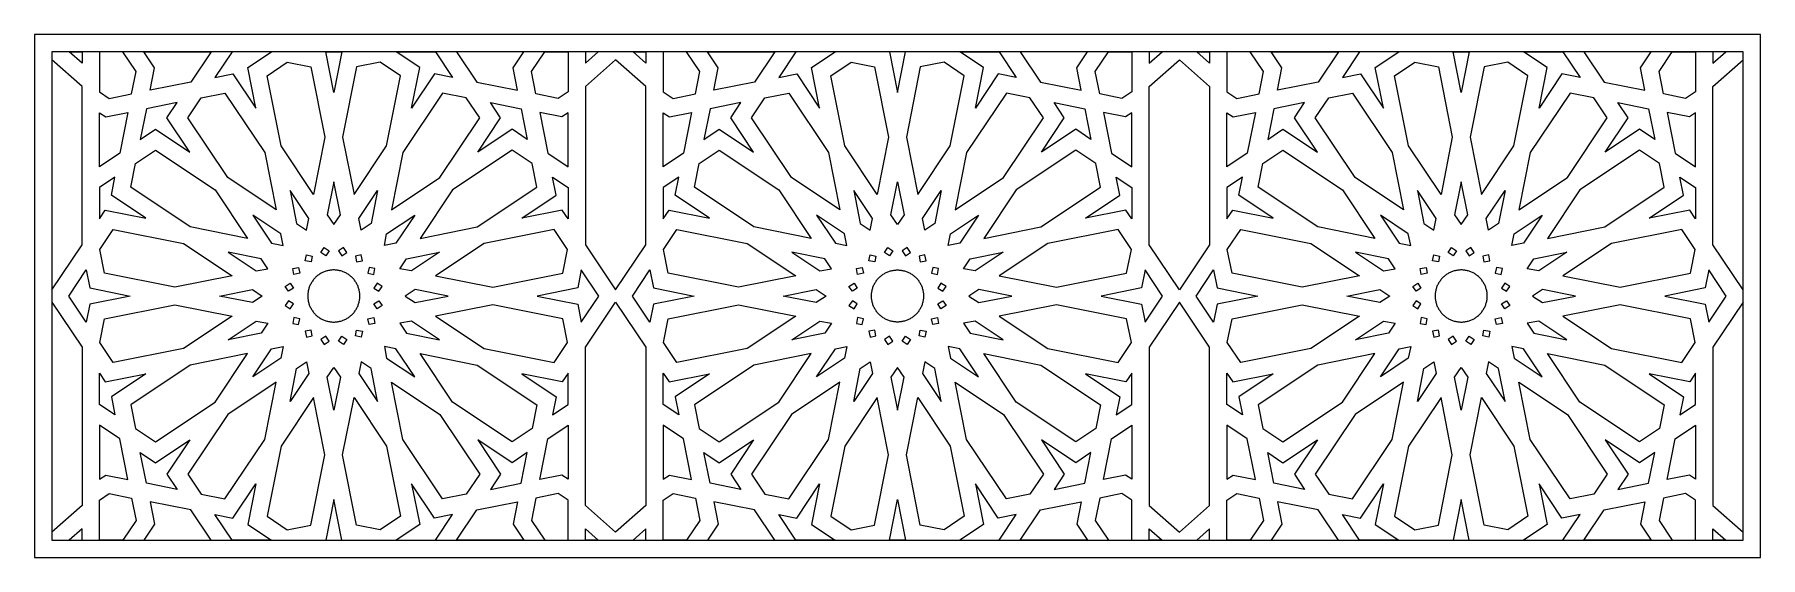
# Model space of a CAD drawing. Header units: millimetres. Extents: x 9700 to 11242, y 212 to 679.
import ezdxf

# ---------------------------------------------------------------- set-up
doc = ezdxf.new("R2010")
doc.units = ezdxf.units.MM
doc.layers.get('0').update_dxf_attribs({"color": 1, "true_color": 0xff0000})

msp = doc.modelspace()

# ---------------------------------------------------------------- linework, layer by layer
for p, q in [((11242.1, 679.3), (9699.8, 679.3)), ((9699.8, 679.3), (9699.8, 211.7)), ((11242.1, 211.7), (11242.1, 679.3)), ((11226.5, 663.8), (9715.4, 663.8)), ((9715.4, 663.8), (9715.4, 227.2)), ((9742.3, 653.7), (9730.9, 663.8)), ((9730.9, 663.8), (9742.3, 663.8)), ((9742.3, 663.8), (9742.3, 653.7)), ((9778.7, 663.8), (9757.8, 663.8)), ((9757.8, 663.8), (9757.8, 628.1)), ((9790.5, 646.1), (9778.7, 663.8)), ((9807, 649.4), (9797.4, 663.8)), ((9797.4, 663.8), (9857.6, 663.8)), ((9857.6, 663.8), (9839.5, 636.7)), ((9876.3, 663.8), (9861, 641)), ((9911.5, 663.8), (9876.3, 663.8)), ((9890.4, 649.7), (9911.5, 663.8)), ((9967.2, 627.4), (9960, 663.8)), ((9960, 663.8), (9967.2, 663.8)), ((9967.2, 663.8), (9974.5, 663.8)), ((9974.5, 663.8), (9967.2, 627.4)), ((10044, 649.7), (10022.9, 663.8)), ((10022.9, 663.8), (10058.2, 663.8)), ((10058.2, 663.8), (10073.4, 641)), ((10137, 663.8), (10076.9, 663.8)), ((10076.9, 663.8), (10095, 636.7)), ((10127.4, 649.4), (10137, 663.8)), ((10143.9, 646.1), (10155.7, 663.8)), ((10155.7, 663.8), (10176.6, 663.8)), ((10176.6, 663.8), (10176.6, 628.1)), ((10192.1, 663.8), (10192.1, 653.7)), ((10192.1, 653.7), (10203.5, 663.8)), ((10203.5, 663.8), (10192.1, 663.8)), ((10246, 653.7), (10234.6, 663.8)), ((10234.6, 663.8), (10246, 663.8)), ((10246, 663.8), (10246, 653.7)), ((10282.4, 663.8), (10261.6, 663.8)), ((10261.6, 663.8), (10261.6, 628.1)), ((10294.2, 646.1), (10282.4, 663.8)), ((10310.7, 649.4), (10301.1, 663.8)), ((10301.1, 663.8), (10361.3, 663.8)), ((10361.3, 663.8), (10343.2, 636.7)), ((10380, 663.8), (10364.8, 641)), ((10415.2, 663.8), (10380, 663.8)), ((10394.1, 649.7), (10415.2, 663.8)), ((10470.9, 663.8), (10463.7, 663.8)), ((10463.7, 663.8), (10470.9, 627.4)), ((10470.9, 627.4), (10478.2, 663.8)), ((10478.2, 663.8), (10470.9, 663.8)), ((10547.7, 649.7), (10526.6, 663.8)), ((10526.6, 663.8), (10561.9, 663.8)), ((10561.9, 663.8), (10577.1, 641)), ((10640.8, 663.8), (10580.6, 663.8)), ((10580.6, 663.8), (10598.7, 636.7)), ((10631.1, 649.4), (10640.8, 663.8)), ((10647.6, 646.1), (10659.5, 663.8)), ((10659.5, 663.8), (10680.3, 663.8)), ((10680.3, 663.8), (10680.3, 628.1)), ((10695.9, 663.8), (10695.9, 653.7)), ((10695.9, 653.7), (10707.3, 663.8)), ((10707.3, 663.8), (10695.9, 663.8)), ((10749.7, 653.7), (10738.3, 663.8)), ((10738.3, 663.8), (10749.7, 663.8)), ((10749.7, 663.8), (10749.7, 653.7)), ((10786.1, 663.8), (10765.3, 663.8)), ((10765.3, 663.8), (10765.3, 628.1)), ((10798, 646.1), (10786.1, 663.8)), ((10814.5, 649.4), (10804.8, 663.8)), ((10804.8, 663.8), (10865, 663.8)), ((10865, 663.8), (10846.9, 636.7)), ((10883.7, 663.8), (10868.5, 641)), ((10919, 663.8), (10883.7, 663.8)), ((10897.9, 649.7), (10919, 663.8)), ((10974.7, 627.4), (10967.4, 663.8)), ((10967.4, 663.8), (10974.7, 663.8)), ((10974.7, 663.8), (10981.9, 663.8)), ((10981.9, 663.8), (10974.7, 627.4)), ((11051.5, 649.7), (11030.4, 663.8)), ((11030.4, 663.8), (11065.6, 663.8)), ((11065.6, 663.8), (11080.8, 641)), ((11144.5, 663.8), (11084.3, 663.8)), ((11084.3, 663.8), (11102.4, 636.7)), ((11134.9, 649.4), (11144.5, 663.8)), ((11151.4, 646.1), (11163.2, 663.8)), ((11163.2, 663.8), (11184, 663.8)), ((11184, 663.8), (11184, 628.1)), ((11199.6, 663.8), (11199.6, 653.7)), ((11199.6, 653.7), (11211, 663.8)), ((11211, 663.8), (11199.6, 663.8)), ((11226.5, 227.2), (11226.5, 663.8)), ((9742.3, 632.9), (9715.4, 656.8)), ((9803.1, 629.4), (9807, 649.4)), ((9897.6, 613.5), (9890.4, 649.7)), ((9907.7, 642.5), (9925.6, 654.5)), ((9925.6, 654.5), (9946.8, 650.3)), ((9946.8, 650.3), (9959.3, 587.5)), ((9987.6, 650.3), (9975.1, 587.5)), ((10008.8, 654.5), (9987.6, 650.3)), ((10026.7, 642.5), (10008.8, 654.5)), ((10036.8, 613.5), (10044, 649.7)), ((10131.4, 629.4), (10127.4, 649.4)), ((10219.1, 656.8), (10192.1, 632.9)), ((10246, 632.9), (10219.1, 656.8)), ((10306.8, 629.4), (10310.7, 649.4)), ((10401.3, 613.5), (10394.1, 649.7)), ((10411.4, 642.5), (10429.4, 654.5)), ((10429.4, 654.5), (10450.5, 650.3)), ((10450.5, 650.3), (10463, 587.5)), ((10491.3, 650.3), (10478.9, 587.5)), ((10512.5, 654.5), (10491.3, 650.3)), ((10530.5, 642.5), (10512.5, 654.5)), ((10540.5, 613.5), (10547.7, 649.7)), ((10635.1, 629.4), (10631.1, 649.4)), ((10695.9, 632.9), (10722.8, 656.8)), ((10722.8, 656.8), (10749.7, 632.9)), ((10810.5, 629.4), (10814.5, 649.4)), ((10905.1, 613.5), (10897.9, 649.7)), ((10915.1, 642.5), (10933.1, 654.5)), ((10933.1, 654.5), (10954.3, 650.3)), ((10954.3, 650.3), (10966.7, 587.5)), ((10995.1, 650.3), (10982.6, 587.5)), ((11016.2, 654.5), (10995.1, 650.3)), ((11034.2, 642.5), (11016.2, 654.5)), ((11044.3, 613.5), (11051.5, 649.7)), ((11138.8, 629.4), (11134.9, 649.4)), ((11199.6, 632.9), (11226.5, 656.8)), ((9742.3, 491.2), (9742.3, 632.9)), ((9786.6, 626.2), (9790.5, 646.1)), ((9839.5, 636.7), (9803.1, 629.4)), ((9861, 641), (9877.1, 644.2)), ((9877.1, 644.2), (9897.6, 613.5)), ((9920.2, 579.8), (9907.7, 642.5)), ((10014.3, 579.8), (10026.7, 642.5)), ((10057.3, 644.2), (10036.8, 613.5)), ((10073.4, 641), (10057.3, 644.2)), ((10095, 636.7), (10131.4, 629.4)), ((10147.9, 626.2), (10143.9, 646.1)), ((10192.1, 632.9), (10192.1, 491.2)), ((10246, 491.2), (10246, 632.9)), ((10290.3, 626.2), (10294.2, 646.1)), ((10343.2, 636.7), (10306.8, 629.4)), ((10364.8, 641), (10380.9, 644.2)), ((10380.9, 644.2), (10401.3, 613.5)), ((10423.9, 579.8), (10411.4, 642.5)), ((10518, 579.8), (10530.5, 642.5)), ((10561, 644.2), (10540.5, 613.5)), ((10577.1, 641), (10561, 644.2)), ((10598.7, 636.7), (10635.1, 629.4)), ((10651.6, 626.2), (10647.6, 646.1)), ((10695.9, 491.2), (10695.9, 632.9)), ((10749.7, 632.9), (10749.7, 491.2)), ((10794, 626.2), (10798, 646.1)), ((10846.9, 636.7), (10810.5, 629.4)), ((10868.5, 641), (10884.6, 644.2)), ((10884.6, 644.2), (10905.1, 613.5)), ((10927.6, 579.8), (10915.1, 642.5)), ((11021.7, 579.8), (11034.2, 642.5)), ((11064.7, 644.2), (11044.3, 613.5)), ((11080.8, 641), (11064.7, 644.2)), ((11102.4, 636.7), (11138.8, 629.4)), ((11155.3, 626.2), (11151.4, 646.1)), ((11199.6, 491.2), (11199.6, 632.9)), ((9757.8, 628.1), (9766.6, 622.2)), ((9766.6, 622.2), (9786.6, 626.2)), ((9827.3, 618.4), (9799.8, 612.9)), ((9818.1, 604.8), (9827.3, 618.4)), ((9836.8, 604.8), (9848.8, 622.7)), ((9848.8, 622.7), (9870, 626.9)), ((9870, 626.9), (9905.5, 573.7)), ((10064.4, 626.9), (10028.9, 573.7)), ((10085.6, 622.7), (10064.4, 626.9)), ((10097.6, 604.8), (10085.6, 622.7)), ((10116.3, 604.8), (10107.2, 618.4)), ((10107.2, 618.4), (10134.7, 612.9)), ((10167.8, 622.2), (10147.9, 626.2)), ((10176.6, 628.1), (10167.8, 622.2)), ((10261.6, 628.1), (10270.4, 622.2)), ((10270.4, 622.2), (10290.3, 626.2)), ((10331, 618.4), (10303.5, 612.9)), ((10321.9, 604.8), (10331, 618.4)), ((10340.6, 604.8), (10352.5, 622.7)), ((10352.5, 622.7), (10373.7, 626.9)), ((10373.7, 626.9), (10409.3, 573.7)), ((10568.2, 626.9), (10532.6, 573.7)), ((10589.3, 622.7), (10568.2, 626.9)), ((10601.3, 604.8), (10589.3, 622.7)), ((10620, 604.8), (10610.9, 618.4)), ((10610.9, 618.4), (10638.4, 612.9)), ((10671.5, 622.2), (10651.6, 626.2)), ((10680.3, 628.1), (10671.5, 622.2)), ((10765.3, 628.1), (10774.1, 622.2)), ((10774.1, 622.2), (10794, 626.2)), ((10834.7, 618.4), (10807.2, 612.9)), ((10825.6, 604.8), (10834.7, 618.4)), ((10844.3, 604.8), (10856.3, 622.7)), ((10856.3, 622.7), (10877.4, 626.9)), ((10877.4, 626.9), (10913, 573.7)), ((11071.9, 626.9), (11036.3, 573.7)), ((11093.1, 622.7), (11071.9, 626.9)), ((11105.1, 604.8), (11093.1, 622.7)), ((11123.7, 604.8), (11114.6, 618.4)), ((11114.6, 618.4), (11142.1, 612.9)), ((11175.2, 622.2), (11155.3, 626.2)), ((11184, 628.1), (11175.2, 622.2)), ((9757.8, 561.1), (9757.8, 609.4)), ((9757.8, 609.4), (9763.4, 605.7)), ((9763.4, 605.7), (9783.3, 609.7)), ((9783.3, 609.7), (9776, 573.2)), ((9799.8, 612.9), (9794.3, 585.5)), ((9838.6, 574.1), (9818.1, 604.8)), ((9872.4, 551.5), (9836.8, 604.8)), ((10062.1, 551.5), (10097.6, 604.8)), ((10095.8, 574.1), (10116.3, 604.8)), ((10134.7, 612.9), (10140.1, 585.5)), ((10171.1, 605.7), (10151.2, 609.7)), ((10151.2, 609.7), (10158.4, 573.2)), ((10176.6, 609.4), (10171.1, 605.7)), ((10176.6, 561.1), (10176.6, 609.4)), ((10261.6, 561.1), (10261.6, 609.4)), ((10261.6, 609.4), (10267.1, 605.7)), ((10267.1, 605.7), (10287, 609.7)), ((10287, 609.7), (10279.8, 573.2)), ((10303.5, 612.9), (10298, 585.5)), ((10342.3, 574.1), (10321.9, 604.8)), ((10376.1, 551.5), (10340.6, 604.8)), ((10565.8, 551.5), (10601.3, 604.8)), ((10599.6, 574.1), (10620, 604.8)), ((10638.4, 612.9), (10643.8, 585.5)), ((10674.8, 605.7), (10654.9, 609.7)), ((10654.9, 609.7), (10662.1, 573.2)), ((10680.3, 609.4), (10674.8, 605.7)), ((10680.3, 561.1), (10680.3, 609.4)), ((10765.3, 561.1), (10765.3, 609.4)), ((10765.3, 609.4), (10770.8, 605.7)), ((10770.8, 605.7), (10790.7, 609.7)), ((10790.7, 609.7), (10783.5, 573.2)), ((10807.2, 612.9), (10801.8, 585.5)), ((10846.1, 574.1), (10825.6, 604.8)), ((10879.8, 551.5), (10844.3, 604.8)), ((11069.5, 551.5), (11105.1, 604.8)), ((11103.3, 574.1), (11123.7, 604.8)), ((11142.1, 612.9), (11147.6, 585.5)), ((11178.5, 605.7), (11158.6, 609.7)), ((11158.6, 609.7), (11165.8, 573.2)), ((11184, 609.4), (11178.5, 605.7)), ((11184, 561.1), (11184, 609.4)), ((9794.3, 585.5), (9808, 594.6)), ((9808, 594.6), (9838.6, 574.1)), ((9959.3, 587.5), (9949.1, 536.4)), ((9975.1, 587.5), (9985.3, 536.4)), ((10126.5, 594.6), (10095.8, 574.1)), ((10140.1, 585.5), (10126.5, 594.6)), ((10298, 585.5), (10311.7, 594.6)), ((10311.7, 594.6), (10342.3, 574.1)), ((10463, 587.5), (10452.8, 536.4)), ((10478.9, 587.5), (10489, 536.4)), ((10630.2, 594.6), (10599.6, 574.1)), ((10643.8, 585.5), (10630.2, 594.6)), ((10801.8, 585.5), (10815.4, 594.6)), ((10815.4, 594.6), (10846.1, 574.1)), ((10966.7, 587.5), (10956.6, 536.4)), ((10982.6, 587.5), (10992.8, 536.4)), ((11133.9, 594.6), (11103.3, 574.1)), ((11147.6, 585.5), (11133.9, 594.6)), ((9776, 573.2), (9757.8, 561.1)), ((9790, 563.9), (9808, 575.9)), ((9808, 575.9), (9861.2, 540.3)), ((9905.5, 573.7), (9915.7, 522.6)), ((9949.1, 536.4), (9920.2, 579.8)), ((9985.3, 536.4), (10014.3, 579.8)), ((10028.9, 573.7), (10018.7, 522.6)), ((10126.5, 575.9), (10073.3, 540.3)), ((10144.4, 563.9), (10126.5, 575.9)), ((10158.4, 573.2), (10176.6, 561.1)), ((10279.8, 573.2), (10261.6, 561.1)), ((10293.7, 563.9), (10311.7, 575.9)), ((10311.7, 575.9), (10364.9, 540.3)), ((10409.3, 573.7), (10419.4, 522.6)), ((10452.8, 536.4), (10423.9, 579.8)), ((10489, 536.4), (10518, 579.8)), ((10532.6, 573.7), (10522.5, 522.6)), ((10630.2, 575.9), (10577, 540.3)), ((10648.1, 563.9), (10630.2, 575.9)), ((10662.1, 573.2), (10680.3, 561.1)), ((10783.5, 573.2), (10765.3, 561.1)), ((10797.5, 563.9), (10815.4, 575.9)), ((10815.4, 575.9), (10868.6, 540.3)), ((10913, 573.7), (10923.1, 522.6)), ((10956.6, 536.4), (10927.6, 579.8)), ((10992.8, 536.4), (11021.7, 579.8)), ((11036.3, 573.7), (11026.2, 522.6)), ((11133.9, 575.9), (11080.7, 540.3)), ((11151.9, 563.9), (11133.9, 575.9)), ((11165.8, 573.2), (11184, 561.1)), ((9785.8, 542.7), (9790, 563.9)), ((10148.6, 542.7), (10144.4, 563.9)), ((10289.5, 542.7), (10293.7, 563.9)), ((10652.3, 542.7), (10648.1, 563.9)), ((10793.3, 542.7), (10797.5, 563.9)), ((11156.1, 542.7), (11151.9, 563.9)), ((9771.7, 551.7), (9757.8, 542.4)), ((9757.8, 542.4), (9757.8, 514.5)), ((9768.5, 535.6), (9771.7, 551.7)), ((9839, 507.2), (9785.8, 542.7)), ((9861.2, 540.3), (9890.1, 497)), ((9915.7, 522.6), (9872.4, 551.5)), ((9944.8, 514.9), (9928.1, 539.9)), ((9928.1, 539.9), (9934, 510.4)), ((9967.2, 547.7), (9961.3, 518.2)), ((9973.1, 518.2), (9967.2, 547.7)), ((9989.6, 514.9), (10006.3, 539.9)), ((10006.3, 539.9), (10000.5, 510.4)), ((10018.7, 522.6), (10062.1, 551.5)), ((10073.3, 540.3), (10044.3, 497)), ((10095.4, 507.2), (10148.6, 542.7)), ((10165.9, 535.6), (10162.7, 551.7)), ((10162.7, 551.7), (10176.6, 542.4)), ((10176.6, 542.4), (10176.6, 514.5)), ((10275.5, 551.7), (10261.6, 542.4)), ((10261.6, 542.4), (10261.6, 514.5)), ((10272.3, 535.6), (10275.5, 551.7)), ((10342.7, 507.2), (10289.5, 542.7)), ((10364.9, 540.3), (10393.8, 497)), ((10419.4, 522.6), (10376.1, 551.5)), ((10448.6, 514.9), (10431.8, 539.9)), ((10431.8, 539.9), (10437.7, 510.4)), ((10465.1, 518.2), (10470.9, 547.7)), ((10470.9, 547.7), (10476.8, 518.2)), ((10493.3, 514.9), (10510.1, 539.9)), ((10510.1, 539.9), (10504.2, 510.4)), ((10522.5, 522.6), (10565.8, 551.5)), ((10577, 540.3), (10548, 497)), ((10599.1, 507.2), (10652.3, 542.7)), ((10669.6, 535.6), (10666.4, 551.7)), ((10666.4, 551.7), (10680.3, 542.4)), ((10680.3, 542.4), (10680.3, 514.5)), ((10779.2, 551.7), (10765.3, 542.4)), ((10765.3, 542.4), (10765.3, 514.5)), ((10776, 535.6), (10779.2, 551.7)), ((10846.5, 507.2), (10793.3, 542.7)), ((10868.6, 540.3), (10897.6, 497)), ((10923.1, 522.6), (10879.8, 551.5)), ((10952.3, 514.9), (10935.6, 539.9)), ((10935.6, 539.9), (10941.4, 510.4)), ((10974.7, 547.7), (10968.8, 518.2)), ((10980.5, 518.2), (10974.7, 547.7)), ((10997, 514.9), (11013.8, 539.9)), ((11013.8, 539.9), (11007.9, 510.4)), ((11026.2, 522.6), (11069.5, 551.5)), ((11080.7, 540.3), (11051.8, 497)), ((11102.9, 507.2), (11156.1, 542.7)), ((11173.3, 535.6), (11170.1, 551.7)), ((11170.1, 551.7), (11184, 542.4)), ((11184, 542.4), (11184, 514.5)), ((9799.2, 515.1), (9768.5, 535.6)), ((10135.3, 515.1), (10165.9, 535.6)), ((10302.9, 515.1), (10272.3, 535.6)), ((10639, 515.1), (10669.6, 535.6)), ((10806.6, 515.1), (10776, 535.6)), ((11142.7, 515.1), (11173.3, 535.6)), ((9757.8, 514.5), (9763, 522.3)), ((9763, 522.3), (9799.2, 515.1)), ((9894.9, 517.8), (9911.7, 492.7)), ((9920, 501), (9894.9, 517.8)), ((9934, 510.4), (9942.8, 504.5)), ((9942.8, 504.5), (9944.8, 514.9)), ((9961.3, 518.2), (9967.2, 509.4)), ((9967.2, 509.4), (9973.1, 518.2)), ((9991.7, 504.5), (9989.6, 514.9)), ((10000.5, 510.4), (9991.7, 504.5)), ((10014.4, 501), (10039.5, 517.8)), ((10039.5, 517.8), (10022.8, 492.7)), ((10171.4, 522.3), (10135.3, 515.1)), ((10176.6, 514.5), (10171.4, 522.3)), ((10261.6, 514.5), (10266.8, 522.3)), ((10266.8, 522.3), (10302.9, 515.1)), ((10398.7, 517.8), (10415.4, 492.7)), ((10423.7, 501), (10398.7, 517.8)), ((10437.7, 510.4), (10446.5, 504.5)), ((10446.5, 504.5), (10448.6, 514.9)), ((10470.9, 509.4), (10465.1, 518.2)), ((10476.8, 518.2), (10470.9, 509.4)), ((10495.4, 504.5), (10493.3, 514.9)), ((10504.2, 510.4), (10495.4, 504.5)), ((10518.2, 501), (10543.2, 517.8)), ((10543.2, 517.8), (10526.5, 492.7)), ((10675.1, 522.3), (10639, 515.1)), ((10680.3, 514.5), (10675.1, 522.3)), ((10765.3, 514.5), (10770.5, 522.3)), ((10770.5, 522.3), (10806.6, 515.1)), ((10902.4, 517.8), (10919.1, 492.7)), ((10927.4, 501), (10902.4, 517.8)), ((10941.4, 510.4), (10950.2, 504.5)), ((10950.2, 504.5), (10952.3, 514.9)), ((10968.8, 518.2), (10974.7, 509.4)), ((10974.7, 509.4), (10980.5, 518.2)), ((10999.1, 504.5), (10997, 514.9)), ((11007.9, 510.4), (10999.1, 504.5)), ((11021.9, 501), (11046.9, 517.8)), ((11046.9, 517.8), (11030.2, 492.7)), ((11178.8, 522.3), (11142.7, 515.1)), ((11184, 514.5), (11178.8, 522.3)), ((9758.2, 487.1), (9770.2, 505)), ((9770.2, 505), (9832.9, 492.5)), ((9890.1, 497), (9839, 507.2)), ((9922.1, 490.7), (9920, 501)), ((10012.4, 490.7), (10014.4, 501)), ((10044.3, 497), (10095.4, 507.2)), ((10164.2, 505), (10101.5, 492.5)), ((10176.2, 487.1), (10164.2, 505)), ((10261.9, 487.1), (10273.9, 505)), ((10273.9, 505), (10336.7, 492.5)), ((10393.8, 497), (10342.7, 507.2)), ((10425.8, 490.7), (10423.7, 501)), ((10516.1, 490.7), (10518.2, 501)), ((10548, 497), (10599.1, 507.2)), ((10668, 505), (10605.2, 492.5)), ((10680, 487.1), (10668, 505)), ((10765.6, 487.1), (10777.6, 505)), ((10777.6, 505), (10840.4, 492.5)), ((10897.6, 497), (10846.5, 507.2)), ((10929.5, 490.7), (10927.4, 501)), ((11019.8, 490.7), (11021.9, 501)), ((11051.8, 497), (11102.9, 507.2)), ((11171.7, 505), (11108.9, 492.5)), ((11183.7, 487.1), (11171.7, 505)), ((9715.4, 450.9), (9742.3, 491.2)), ((9762.4, 465.9), (9758.2, 487.1)), ((9832.9, 492.5), (9876.3, 463.6)), ((9872.8, 484.6), (9897.8, 467.9)), ((9902.3, 478.7), (9872.8, 484.6)), ((9908.2, 469.9), (9902.3, 478.7)), ((9911.7, 492.7), (9922.1, 490.7)), ((9941.6, 477), (9942.7, 482.2)), ((9942.7, 482.2), (9947.9, 481.2)), ((9947.9, 481.2), (9946.9, 476)), ((9955.6, 484.4), (9958.6, 488.8)), ((9960.1, 481.4), (9955.6, 484.4)), ((9958.6, 488.8), (9963, 485.9)), ((9963, 485.9), (9960.1, 481.4)), ((9975.8, 488.8), (9971.4, 485.9)), ((9971.4, 485.9), (9974.4, 481.4)), ((9974.4, 481.4), (9978.8, 484.4)), ((9978.8, 484.4), (9975.8, 488.8)), ((9991.8, 482.2), (9986.5, 481.2)), ((9986.5, 481.2), (9987.6, 476)), ((9992.8, 477), (9991.8, 482.2)), ((10022.8, 492.7), (10012.4, 490.7)), ((10026.2, 469.9), (10032.1, 478.7)), ((10032.1, 478.7), (10061.6, 484.6)), ((10061.6, 484.6), (10036.6, 467.9)), ((10101.5, 492.5), (10058.2, 463.6)), ((10172, 465.9), (10176.2, 487.1)), ((10192.1, 491.2), (10219.1, 450.9)), ((10219.1, 450.9), (10246, 491.2)), ((10266.1, 465.9), (10261.9, 487.1)), ((10336.7, 492.5), (10380, 463.6)), ((10376.5, 484.6), (10401.6, 467.9)), ((10406.1, 478.7), (10376.5, 484.6)), ((10411.9, 469.9), (10406.1, 478.7)), ((10415.4, 492.7), (10425.8, 490.7)), ((10445.4, 477), (10446.4, 482.2)), ((10446.4, 482.2), (10451.6, 481.2)), ((10451.6, 481.2), (10450.6, 476)), ((10459.4, 484.4), (10462.3, 488.8)), ((10463.8, 481.4), (10459.4, 484.4)), ((10462.3, 488.8), (10466.8, 485.9)), ((10466.8, 485.9), (10463.8, 481.4)), ((10479.6, 488.8), (10475.1, 485.9)), ((10475.1, 485.9), (10478.1, 481.4)), ((10478.1, 481.4), (10482.5, 484.4)), ((10482.5, 484.4), (10479.6, 488.8)), ((10495.5, 482.2), (10490.2, 481.2)), ((10490.2, 481.2), (10491.3, 476)), ((10496.5, 477), (10495.5, 482.2)), ((10526.5, 492.7), (10516.1, 490.7)), ((10529.9, 469.9), (10535.8, 478.7)), ((10535.8, 478.7), (10565.4, 484.6)), ((10565.4, 484.6), (10540.3, 467.9)), ((10605.2, 492.5), (10561.9, 463.6)), ((10675.7, 465.9), (10680, 487.1)), ((10722.8, 450.9), (10695.9, 491.2)), ((10749.7, 491.2), (10722.8, 450.9)), ((10769.9, 465.9), (10765.6, 487.1)), ((10840.4, 492.5), (10883.7, 463.6)), ((10880.2, 484.6), (10905.3, 467.9)), ((10909.8, 478.7), (10880.2, 484.6)), ((10915.7, 469.9), (10909.8, 478.7)), ((10919.1, 492.7), (10929.5, 490.7)), ((10949.1, 477), (10950.1, 482.2)), ((10950.1, 482.2), (10955.4, 481.2)), ((10955.4, 481.2), (10954.3, 476)), ((10963.1, 484.4), (10966, 488.8)), ((10967.5, 481.4), (10963.1, 484.4)), ((10966, 488.8), (10970.5, 485.9)), ((10970.5, 485.9), (10967.5, 481.4)), ((10983.3, 488.8), (10978.8, 485.9)), ((10978.8, 485.9), (10981.8, 481.4)), ((10981.8, 481.4), (10986.2, 484.4)), ((10986.2, 484.4), (10983.3, 488.8)), ((10999.2, 482.2), (10994, 481.2)), ((10994, 481.2), (10995, 476)), ((11000.2, 477), (10999.2, 482.2)), ((11030.2, 492.7), (11019.8, 490.7)), ((11033.7, 469.9), (11039.5, 478.7)), ((11039.5, 478.7), (11069.1, 484.6)), ((11069.1, 484.6), (11044, 467.9)), ((11108.9, 492.5), (11065.6, 463.6)), ((11179.5, 465.9), (11183.7, 487.1)), ((11226.5, 450.9), (11199.6, 491.2)), ((9730.4, 445.5), (9746, 468.8)), ((9746, 468.8), (9749.2, 452.7)), ((9825.2, 453.4), (9762.4, 465.9)), ((9876.3, 463.6), (9825.2, 453.4)), ((9897.8, 467.9), (9908.2, 469.9)), ((9930.5, 470), (9935.7, 471.1)), ((9931.5, 464.8), (9930.5, 470)), ((9936.8, 465.8), (9931.5, 464.8)), ((9935.7, 471.1), (9936.8, 465.8)), ((9946.9, 476), (9941.6, 477)), ((9951.9, 463), (9951.3, 462.5)), ((9952.5, 463.5), (9951.9, 463)), ((9953.2, 464), (9952.5, 463.5)), ((9953.8, 464.5), (9953.2, 464)), ((9954.5, 465), (9953.8, 464.5)), ((9955.1, 465.4), (9954.5, 465)), ((9955.8, 465.8), (9955.1, 465.4)), ((9956.5, 466.2), (9955.8, 465.8)), ((9957.2, 466.5), (9956.5, 466.2)), ((9957.9, 466.8), (9957.2, 466.5)), ((9958.7, 467.1), (9957.9, 466.8)), ((9959.4, 467.4), (9958.7, 467.1)), ((9960.2, 467.7), (9959.4, 467.4)), ((9960.9, 467.9), (9960.2, 467.7)), ((9961.7, 468.1), (9960.9, 467.9)), ((9962.5, 468.3), (9961.7, 468.1)), ((9963.3, 468.4), (9962.5, 468.3)), ((9964, 468.6), (9963.3, 468.4)), ((9964.8, 468.6), (9964, 468.6)), ((9965.6, 468.7), (9964.8, 468.6)), ((9966.4, 468.8), (9965.6, 468.7)), ((9967.2, 468.8), (9966.4, 468.8)), ((9968, 468.8), (9967.2, 468.8)), ((9968.8, 468.7), (9968, 468.8)), ((9969.6, 468.6), (9968.8, 468.7)), ((9970.4, 468.6), (9969.6, 468.6)), ((9971.2, 468.4), (9970.4, 468.6)), ((9971.9, 468.3), (9971.2, 468.4)), ((9972.7, 468.1), (9971.9, 468.3)), ((9973.5, 467.9), (9972.7, 468.1)), ((9974.3, 467.7), (9973.5, 467.9)), ((9975, 467.4), (9974.3, 467.7)), ((9975.7, 467.1), (9975, 467.4)), ((9976.5, 466.8), (9975.7, 467.1)), ((9977.2, 466.5), (9976.5, 466.8)), ((9977.9, 466.2), (9977.2, 466.5)), ((9978.6, 465.8), (9977.9, 466.2)), ((9979.3, 465.4), (9978.6, 465.8)), ((9980, 465), (9979.3, 465.4)), ((9980.6, 464.5), (9980, 465)), ((9981.3, 464), (9980.6, 464.5)), ((9981.9, 463.5), (9981.3, 464)), ((9982.5, 463), (9981.9, 463.5)), ((9983.1, 462.5), (9982.5, 463)), ((9987.6, 476), (9992.8, 477)), ((9998.7, 471.1), (9997.7, 465.8)), ((9997.7, 465.8), (10002.9, 464.8)), ((10003.9, 470), (9998.7, 471.1)), ((10002.9, 464.8), (10003.9, 470)), ((10036.6, 467.9), (10026.2, 469.9)), ((10058.2, 463.6), (10109.3, 453.4)), ((10109.3, 453.4), (10172, 465.9)), ((10188.4, 468.8), (10185.2, 452.7)), ((10204, 445.5), (10188.4, 468.8)), ((10234.1, 445.5), (10249.7, 468.8)), ((10249.7, 468.8), (10252.9, 452.7)), ((10328.9, 453.4), (10266.1, 465.9)), ((10380, 463.6), (10328.9, 453.4)), ((10401.6, 467.9), (10411.9, 469.9)), ((10434.2, 470), (10439.4, 471.1)), ((10435.3, 464.8), (10434.2, 470)), ((10440.5, 465.8), (10435.3, 464.8)), ((10439.4, 471.1), (10440.5, 465.8)), ((10450.6, 476), (10445.4, 477)), ((10455.1, 462.5), (10455.6, 463)), ((10455.6, 463), (10456.3, 463.5)), ((10456.3, 463.5), (10456.9, 464)), ((10456.9, 464), (10457.5, 464.5)), ((10457.5, 464.5), (10458.2, 465)), ((10458.2, 465), (10458.9, 465.4)), ((10458.9, 465.4), (10459.5, 465.8)), ((10459.5, 465.8), (10460.2, 466.2)), ((10460.2, 466.2), (10460.9, 466.5)), ((10460.9, 466.5), (10461.7, 466.8)), ((10461.7, 466.8), (10462.4, 467.1)), ((10462.4, 467.1), (10463.1, 467.4)), ((10463.1, 467.4), (10463.9, 467.7)), ((10463.9, 467.7), (10464.7, 467.9)), ((10464.7, 467.9), (10465.4, 468.1)), ((10465.4, 468.1), (10466.2, 468.3)), ((10466.2, 468.3), (10467, 468.4)), ((10467, 468.4), (10467.8, 468.6)), ((10467.8, 468.6), (10468.6, 468.6)), ((10468.6, 468.6), (10469.4, 468.7)), ((10469.4, 468.7), (10470.1, 468.8)), ((10470.1, 468.8), (10470.9, 468.8)), ((10470.9, 468.8), (10471.7, 468.8)), ((10471.7, 468.8), (10472.5, 468.7)), ((10472.5, 468.7), (10473.3, 468.6)), ((10473.3, 468.6), (10474.1, 468.6)), ((10474.1, 468.6), (10474.9, 468.4)), ((10474.9, 468.4), (10475.7, 468.3)), ((10475.7, 468.3), (10476.4, 468.1)), ((10476.4, 468.1), (10477.2, 467.9)), ((10477.2, 467.9), (10478, 467.7)), ((10478, 467.7), (10478.7, 467.4)), ((10478.7, 467.4), (10479.5, 467.1)), ((10479.5, 467.1), (10480.2, 466.8)), ((10480.2, 466.8), (10480.9, 466.5)), ((10480.9, 466.5), (10481.6, 466.2)), ((10481.6, 466.2), (10482.3, 465.8)), ((10482.3, 465.8), (10483, 465.4)), ((10483, 465.4), (10483.7, 465)), ((10483.7, 465), (10484.4, 464.5)), ((10484.4, 464.5), (10485, 464)), ((10485, 464), (10485.6, 463.5)), ((10485.6, 463.5), (10486.2, 463)), ((10486.2, 463), (10486.8, 462.5)), ((10491.3, 476), (10496.5, 477)), ((10502.4, 471.1), (10501.4, 465.8)), ((10501.4, 465.8), (10506.6, 464.8)), ((10507.7, 470), (10502.4, 471.1)), ((10506.6, 464.8), (10507.7, 470)), ((10540.3, 467.9), (10529.9, 469.9)), ((10561.9, 463.6), (10613, 453.4)), ((10613, 453.4), (10675.7, 465.9)), ((10692.2, 468.8), (10689, 452.7)), ((10707.7, 445.5), (10692.2, 468.8)), ((10737.9, 445.5), (10753.4, 468.8)), ((10753.4, 468.8), (10756.6, 452.7)), ((10832.6, 453.4), (10769.9, 465.9)), ((10883.7, 463.6), (10832.6, 453.4)), ((10905.3, 467.9), (10915.7, 469.9)), ((10937.9, 470), (10943.2, 471.1)), ((10939, 464.8), (10937.9, 470)), ((10944.2, 465.8), (10939, 464.8)), ((10943.2, 471.1), (10944.2, 465.8)), ((10954.3, 476), (10949.1, 477)), ((10959.4, 463), (10958.8, 462.5)), ((10960, 463.5), (10959.4, 463)), ((10960.6, 464), (10960, 463.5)), ((10961.2, 464.5), (10960.6, 464)), ((10961.9, 465), (10961.2, 464.5)), ((10962.6, 465.4), (10961.9, 465)), ((10963.3, 465.8), (10962.6, 465.4)), ((10964, 466.2), (10963.3, 465.8)), ((10964.7, 466.5), (10964, 466.2)), ((10965.4, 466.8), (10964.7, 466.5)), ((10966.1, 467.1), (10965.4, 466.8)), ((10966.9, 467.4), (10966.1, 467.1)), ((10967.6, 467.7), (10966.9, 467.4)), ((10968.4, 467.9), (10967.6, 467.7)), ((10969.2, 468.1), (10968.4, 467.9)), ((10969.9, 468.3), (10969.2, 468.1)), ((10970.7, 468.4), (10969.9, 468.3)), ((10971.5, 468.6), (10970.7, 468.4)), ((10972.3, 468.6), (10971.5, 468.6)), ((10973.1, 468.7), (10972.3, 468.6)), ((10973.9, 468.8), (10973.1, 468.7)), ((10974.7, 468.8), (10973.9, 468.8)), ((10975.5, 468.8), (10974.7, 468.8)), ((10976.3, 468.7), (10975.5, 468.8)), ((10977, 468.6), (10976.3, 468.7)), ((10977.8, 468.6), (10977, 468.6)), ((10978.6, 468.4), (10977.8, 468.6)), ((10979.4, 468.3), (10978.6, 468.4)), ((10980.2, 468.1), (10979.4, 468.3)), ((10980.9, 467.9), (10980.2, 468.1)), ((10981.7, 467.7), (10980.9, 467.9)), ((10982.5, 467.4), (10981.7, 467.7)), ((10983.2, 467.1), (10982.5, 467.4)), ((10983.9, 466.8), (10983.2, 467.1)), ((10984.7, 466.5), (10983.9, 466.8)), ((10985.4, 466.2), (10984.7, 466.5)), ((10986.1, 465.8), (10985.4, 466.2)), ((10986.8, 465.4), (10986.1, 465.8)), ((10987.4, 465), (10986.8, 465.4)), ((10988.1, 464.5), (10987.4, 465)), ((10988.7, 464), (10988.1, 464.5)), ((10989.3, 463.5), (10988.7, 464)), ((10990, 463), (10989.3, 463.5)), ((10990.5, 462.5), (10990, 463)), ((10995, 476), (11000.2, 477)), ((11006.2, 471.1), (11005.1, 465.8)), ((11005.1, 465.8), (11010.3, 464.8)), ((11011.4, 470), (11006.2, 471.1)), ((11010.3, 464.8), (11011.4, 470)), ((11044, 467.9), (11033.7, 469.9)), ((11065.6, 463.6), (11116.7, 453.4)), ((11116.7, 453.4), (11179.5, 465.9)), ((11195.9, 468.8), (11192.7, 452.7)), ((11211.5, 445.5), (11195.9, 468.8)), ((9749.2, 452.7), (9785.3, 445.5)), ((9865, 445.5), (9894.5, 451.4)), ((9894.5, 451.4), (9903.3, 445.5)), ((9923.9, 454.1), (9928.3, 457.1)), ((9926.9, 449.7), (9923.9, 454.1)), ((9931.3, 452.6), (9926.9, 449.7)), ((9928.3, 457.1), (9931.3, 452.6)), ((9944.1, 447.9), (9944, 447.1)), ((9944.2, 448.7), (9944.1, 447.9)), ((9944.3, 449.5), (9944.2, 448.7)), ((9944.4, 450.2), (9944.3, 449.5)), ((9944.6, 451), (9944.4, 450.2)), ((9944.8, 451.8), (9944.6, 451)), ((9945, 452.5), (9944.8, 451.8)), ((9945.3, 453.3), (9945, 452.5)), ((9945.6, 454), (9945.3, 453.3)), ((9945.9, 454.8), (9945.6, 454)), ((9946.2, 455.5), (9945.9, 454.8)), ((9946.6, 456.2), (9946.2, 455.5)), ((9946.9, 456.9), (9946.6, 456.2)), ((9947.3, 457.6), (9946.9, 456.9)), ((9947.8, 458.3), (9947.3, 457.6)), ((9948.2, 458.9), (9947.8, 458.3)), ((9948.7, 459.6), (9948.2, 458.9)), ((9949.2, 460.2), (9948.7, 459.6)), ((9949.7, 460.8), (9949.2, 460.2)), ((9950.2, 461.4), (9949.7, 460.8)), ((9950.8, 462), (9950.2, 461.4)), ((9951.3, 462.5), (9950.8, 462)), ((9983.7, 462), (9983.1, 462.5)), ((9984.2, 461.4), (9983.7, 462)), ((9984.8, 460.8), (9984.2, 461.4)), ((9985.3, 460.2), (9984.8, 460.8)), ((9985.8, 459.6), (9985.3, 460.2)), ((9986.2, 458.9), (9985.8, 459.6)), ((9986.7, 458.3), (9986.2, 458.9)), ((9987.1, 457.6), (9986.7, 458.3)), ((9987.5, 456.9), (9987.1, 457.6)), ((9987.9, 456.2), (9987.5, 456.9)), ((9988.2, 455.5), (9987.9, 456.2)), ((9988.6, 454.8), (9988.2, 455.5)), ((9988.9, 454), (9988.6, 454.8)), ((9989.1, 453.3), (9988.9, 454)), ((9989.4, 452.5), (9989.1, 453.3)), ((9989.6, 451.8), (9989.4, 452.5)), ((9989.8, 451), (9989.6, 451.8)), ((9990, 450.2), (9989.8, 451)), ((9990.1, 449.5), (9990, 450.2)), ((9990.3, 448.7), (9990.1, 449.5)), ((9990.4, 447.9), (9990.3, 448.7)), ((9990.4, 447.1), (9990.4, 447.9)), ((10006.1, 457.1), (10003.1, 452.6)), ((10003.1, 452.6), (10007.6, 449.7)), ((10010.5, 454.1), (10006.1, 457.1)), ((10007.6, 449.7), (10010.5, 454.1)), ((10039.9, 451.4), (10031.1, 445.5)), ((10069.4, 445.5), (10039.9, 451.4)), ((10185.2, 452.7), (10149.1, 445.5)), ((10252.9, 452.7), (10289.1, 445.5)), ((10368.7, 445.5), (10398.3, 451.4)), ((10398.3, 451.4), (10407.1, 445.5)), ((10427.6, 454.1), (10432.1, 457.1)), ((10430.6, 449.7), (10427.6, 454.1)), ((10435, 452.6), (10430.6, 449.7)), ((10432.1, 457.1), (10435, 452.6)), ((10447.7, 447.1), (10447.8, 447.9)), ((10447.8, 447.9), (10447.9, 448.7)), ((10447.9, 448.7), (10448, 449.5)), ((10448, 449.5), (10448.2, 450.2)), ((10448.2, 450.2), (10448.3, 451)), ((10448.3, 451), (10448.5, 451.8)), ((10448.5, 451.8), (10448.8, 452.5)), ((10448.8, 452.5), (10449, 453.3)), ((10449, 453.3), (10449.3, 454)), ((10449.3, 454), (10449.6, 454.8)), ((10449.6, 454.8), (10449.9, 455.5)), ((10449.9, 455.5), (10450.3, 456.2)), ((10450.3, 456.2), (10450.7, 456.9)), ((10450.7, 456.9), (10451.1, 457.6)), ((10451.1, 457.6), (10451.5, 458.3)), ((10451.5, 458.3), (10451.9, 458.9)), ((10451.9, 458.9), (10452.4, 459.6)), ((10452.4, 459.6), (10452.9, 460.2)), ((10452.9, 460.2), (10453.4, 460.8)), ((10453.4, 460.8), (10453.9, 461.4)), ((10453.9, 461.4), (10454.5, 462)), ((10454.5, 462), (10455.1, 462.5)), ((10486.8, 462.5), (10487.4, 462)), ((10487.4, 462), (10487.9, 461.4)), ((10487.9, 461.4), (10488.5, 460.8)), ((10488.5, 460.8), (10489, 460.2)), ((10489, 460.2), (10489.5, 459.6)), ((10489.5, 459.6), (10489.9, 458.9)), ((10489.9, 458.9), (10490.4, 458.3)), ((10490.4, 458.3), (10490.8, 457.6)), ((10490.8, 457.6), (10491.2, 456.9)), ((10491.2, 456.9), (10491.6, 456.2)), ((10491.6, 456.2), (10492, 455.5)), ((10492, 455.5), (10492.3, 454.8)), ((10492.3, 454.8), (10492.6, 454)), ((10492.6, 454), (10492.9, 453.3)), ((10492.9, 453.3), (10493.1, 452.5)), ((10493.1, 452.5), (10493.3, 451.8)), ((10493.3, 451.8), (10493.5, 451)), ((10493.5, 451), (10493.7, 450.2)), ((10493.7, 450.2), (10493.9, 449.5)), ((10493.9, 449.5), (10494, 448.7)), ((10494, 448.7), (10494.1, 447.9)), ((10494.1, 447.9), (10494.2, 447.1)), ((10509.8, 457.1), (10506.9, 452.6)), ((10506.9, 452.6), (10511.3, 449.7)), ((10514.3, 454.1), (10509.8, 457.1)), ((10511.3, 449.7), (10514.3, 454.1)), ((10543.6, 451.4), (10534.8, 445.5)), ((10573.1, 445.5), (10543.6, 451.4)), ((10689, 452.7), (10652.8, 445.5)), ((10756.6, 452.7), (10792.8, 445.5)), ((10872.5, 445.5), (10902, 451.4)), ((10902, 451.4), (10910.8, 445.5)), ((10931.3, 454.1), (10935.8, 457.1)), ((10934.3, 449.7), (10931.3, 454.1)), ((10938.7, 452.6), (10934.3, 449.7)), ((10935.8, 457.1), (10938.7, 452.6)), ((10951.6, 448.7), (10951.5, 447.9)), ((10951.5, 447.9), (10951.5, 447.1)), ((10951.7, 449.5), (10951.6, 448.7)), ((10951.9, 450.2), (10951.7, 449.5)), ((10952.1, 451), (10951.9, 450.2)), ((10952.3, 451.8), (10952.1, 451)), ((10952.5, 452.5), (10952.3, 451.8)), ((10952.7, 453.3), (10952.5, 452.5)), ((10953, 454), (10952.7, 453.3)), ((10953.3, 454.8), (10953, 454)), ((10953.7, 455.5), (10953.3, 454.8)), ((10954, 456.2), (10953.7, 455.5)), ((10954.4, 456.9), (10954, 456.2)), ((10954.8, 457.6), (10954.4, 456.9)), ((10955.2, 458.3), (10954.8, 457.6)), ((10955.7, 458.9), (10955.2, 458.3)), ((10956.1, 459.6), (10955.7, 458.9)), ((10956.6, 460.2), (10956.1, 459.6)), ((10957.1, 460.8), (10956.6, 460.2)), ((10957.7, 461.4), (10957.1, 460.8)), ((10958.2, 462), (10957.7, 461.4)), ((10958.8, 462.5), (10958.2, 462)), ((10991.1, 462), (10990.5, 462.5)), ((10991.7, 461.4), (10991.1, 462)), ((10992.2, 460.8), (10991.7, 461.4)), ((10992.7, 460.2), (10992.2, 460.8)), ((10993.2, 459.6), (10992.7, 460.2)), ((10993.7, 458.9), (10993.2, 459.6)), ((10994.1, 458.3), (10993.7, 458.9)), ((10994.5, 457.6), (10994.1, 458.3)), ((10994.9, 456.9), (10994.5, 457.6)), ((10995.3, 456.2), (10994.9, 456.9)), ((10995.7, 455.5), (10995.3, 456.2)), ((10996, 454.8), (10995.7, 455.5)), ((10996.3, 454), (10996, 454.8)), ((10996.6, 453.3), (10996.3, 454)), ((10996.8, 452.5), (10996.6, 453.3)), ((10997.1, 451.8), (10996.8, 452.5)), ((10997.3, 451), (10997.1, 451.8)), ((10997.4, 450.2), (10997.3, 451)), ((10997.6, 449.5), (10997.4, 450.2)), ((10997.7, 448.7), (10997.6, 449.5)), ((10997.8, 447.9), (10997.7, 448.7)), ((10997.9, 447.1), (10997.8, 447.9)), ((11013.5, 457.1), (11010.6, 452.6)), ((11010.6, 452.6), (11015, 449.7)), ((11018, 454.1), (11013.5, 457.1)), ((11015, 449.7), (11018, 454.1)), ((11047.3, 451.4), (11038.5, 445.5)), ((11076.9, 445.5), (11047.3, 451.4)), ((11192.7, 452.7), (11156.5, 445.5)), ((9715.4, 440.1), (9742.3, 399.8)), ((9746, 422.2), (9730.4, 445.5)), ((9749.2, 438.3), (9746, 422.2)), ((9785.3, 445.5), (9749.2, 438.3)), ((9762.4, 425.1), (9825.2, 437.6)), ((9825.2, 437.6), (9876.3, 427.4)), ((9894.5, 439.6), (9865, 445.5)), ((9903.3, 445.5), (9894.5, 439.6)), ((9926.9, 441.3), (9923.9, 436.9)), ((9923.9, 436.9), (9928.3, 433.9)), ((9931.3, 438.4), (9926.9, 441.3)), ((9928.3, 433.9), (9931.3, 438.4)), ((9944, 446.3), (9943.9, 445.5)), ((9943.9, 445.5), (9944, 444.7)), ((9944, 447.1), (9944, 446.3)), ((9944, 444.7), (9944, 443.9)), ((9944, 443.9), (9944.1, 443.1)), ((9944.1, 443.1), (9944.2, 442.3)), ((9944.2, 442.3), (9944.3, 441.5)), ((9944.3, 441.5), (9944.4, 440.8)), ((9944.4, 440.8), (9944.6, 440)), ((9944.6, 440), (9944.8, 439.2)), ((9944.8, 439.2), (9945, 438.5)), ((9945, 438.5), (9945.3, 437.7)), ((9945.3, 437.7), (9945.6, 437)), ((9945.6, 437), (9945.9, 436.2)), ((9945.9, 436.2), (9946.2, 435.5)), ((9946.2, 435.5), (9946.6, 434.8)), ((9946.6, 434.8), (9946.9, 434.1)), ((9946.9, 434.1), (9947.3, 433.4)), ((9947.3, 433.4), (9947.8, 432.7)), ((9947.8, 432.7), (9948.2, 432.1)), ((9948.2, 432.1), (9948.7, 431.4)), ((9985.8, 431.4), (9986.2, 432.1)), ((9986.2, 432.1), (9986.7, 432.7)), ((9986.7, 432.7), (9987.1, 433.4)), ((9987.1, 433.4), (9987.5, 434.1)), ((9987.5, 434.1), (9987.9, 434.8)), ((9987.9, 434.8), (9988.2, 435.5)), ((9988.2, 435.5), (9988.6, 436.2)), ((9988.6, 436.2), (9988.9, 437)), ((9988.9, 437), (9989.1, 437.7)), ((9989.1, 437.7), (9989.4, 438.5)), ((9989.4, 438.5), (9989.6, 439.2)), ((9989.6, 439.2), (9989.8, 440)), ((9989.8, 440), (9990, 440.8)), ((9990, 440.8), (9990.1, 441.5)), ((9990.1, 441.5), (9990.3, 442.3)), ((9990.3, 442.3), (9990.4, 443.1)), ((9990.5, 446.3), (9990.4, 447.1)), ((9990.4, 443.9), (9990.5, 444.7)), ((9990.4, 443.1), (9990.4, 443.9)), ((9990.5, 445.5), (9990.5, 446.3)), ((9990.5, 444.7), (9990.5, 445.5)), ((10003.1, 438.4), (10007.6, 441.3)), ((10006.1, 433.9), (10003.1, 438.4)), ((10010.5, 436.9), (10006.1, 433.9)), ((10007.6, 441.3), (10010.5, 436.9)), ((10031.1, 445.5), (10039.9, 439.6)), ((10039.9, 439.6), (10069.4, 445.5)), ((10109.3, 437.6), (10058.2, 427.4)), ((10172, 425.1), (10109.3, 437.6)), ((10149.1, 445.5), (10185.2, 438.3)), ((10185.2, 438.3), (10188.4, 422.2)), ((10188.4, 422.2), (10204, 445.5)), ((10192.1, 399.8), (10219.1, 440.1)), ((10219.1, 440.1), (10246, 399.8)), ((10249.7, 422.2), (10234.1, 445.5)), ((10252.9, 438.3), (10249.7, 422.2)), ((10289.1, 445.5), (10252.9, 438.3)), ((10266.1, 425.1), (10328.9, 437.6)), ((10328.9, 437.6), (10380, 427.4)), ((10398.3, 439.6), (10368.7, 445.5)), ((10407.1, 445.5), (10398.3, 439.6)), ((10430.6, 441.3), (10427.6, 436.9)), ((10427.6, 436.9), (10432.1, 433.9)), ((10435, 438.4), (10430.6, 441.3)), ((10432.1, 433.9), (10435, 438.4)), ((10447.7, 446.3), (10447.7, 447.1)), ((10447.7, 445.5), (10447.7, 446.3)), ((10447.7, 444.7), (10447.7, 445.5)), ((10447.7, 443.9), (10447.7, 444.7)), ((10447.8, 443.1), (10447.7, 443.9)), ((10447.9, 442.3), (10447.8, 443.1)), ((10448, 441.5), (10447.9, 442.3)), ((10448.2, 440.8), (10448, 441.5)), ((10448.3, 440), (10448.2, 440.8)), ((10448.5, 439.2), (10448.3, 440)), ((10448.8, 438.5), (10448.5, 439.2)), ((10449, 437.7), (10448.8, 438.5)), ((10449.3, 437), (10449, 437.7)), ((10449.6, 436.2), (10449.3, 437)), ((10449.9, 435.5), (10449.6, 436.2)), ((10450.3, 434.8), (10449.9, 435.5)), ((10450.7, 434.1), (10450.3, 434.8)), ((10451.1, 433.4), (10450.7, 434.1)), ((10451.5, 432.7), (10451.1, 433.4)), ((10451.9, 432.1), (10451.5, 432.7)), ((10452.4, 431.4), (10451.9, 432.1)), ((10489.9, 432.1), (10489.5, 431.4)), ((10490.4, 432.7), (10489.9, 432.1)), ((10490.8, 433.4), (10490.4, 432.7)), ((10491.2, 434.1), (10490.8, 433.4)), ((10491.6, 434.8), (10491.2, 434.1)), ((10492, 435.5), (10491.6, 434.8)), ((10492.3, 436.2), (10492, 435.5)), ((10492.6, 437), (10492.3, 436.2)), ((10492.9, 437.7), (10492.6, 437)), ((10493.1, 438.5), (10492.9, 437.7)), ((10493.3, 439.2), (10493.1, 438.5)), ((10493.5, 440), (10493.3, 439.2)), ((10493.7, 440.8), (10493.5, 440)), ((10493.9, 441.5), (10493.7, 440.8)), ((10494, 442.3), (10493.9, 441.5)), ((10494.1, 443.1), (10494, 442.3)), ((10494.2, 443.9), (10494.1, 443.1)), ((10494.2, 447.1), (10494.2, 446.3)), ((10494.2, 446.3), (10494.2, 445.5)), ((10494.2, 445.5), (10494.2, 444.7)), ((10494.2, 444.7), (10494.2, 443.9)), ((10506.9, 438.4), (10511.3, 441.3)), ((10509.8, 433.9), (10506.9, 438.4)), ((10514.3, 436.9), (10509.8, 433.9)), ((10511.3, 441.3), (10514.3, 436.9)), ((10534.8, 445.5), (10543.6, 439.6)), ((10543.6, 439.6), (10573.1, 445.5)), ((10613, 437.6), (10561.9, 427.4)), ((10675.7, 425.1), (10613, 437.6)), ((10652.8, 445.5), (10689, 438.3)), ((10689, 438.3), (10692.2, 422.2)), ((10692.2, 422.2), (10707.7, 445.5)), ((10722.8, 440.1), (10695.9, 399.8)), ((10749.7, 399.8), (10722.8, 440.1)), ((10753.4, 422.2), (10737.9, 445.5)), ((10756.6, 438.3), (10753.4, 422.2)), ((10792.8, 445.5), (10756.6, 438.3)), ((10769.9, 425.1), (10832.6, 437.6)), ((10832.6, 437.6), (10883.7, 427.4)), ((10902, 439.6), (10872.5, 445.5)), ((10910.8, 445.5), (10902, 439.6)), ((10934.3, 441.3), (10931.3, 436.9)), ((10931.3, 436.9), (10935.8, 433.9)), ((10938.7, 438.4), (10934.3, 441.3)), ((10935.8, 433.9), (10938.7, 438.4)), ((10951.5, 447.1), (10951.4, 446.3)), ((10951.4, 446.3), (10951.4, 445.5)), ((10951.4, 445.5), (10951.4, 444.7)), ((10951.4, 444.7), (10951.5, 443.9)), ((10951.5, 443.9), (10951.5, 443.1)), ((10951.5, 443.1), (10951.6, 442.3)), ((10951.6, 442.3), (10951.7, 441.5)), ((10951.7, 441.5), (10951.9, 440.8)), ((10951.9, 440.8), (10952.1, 440)), ((10952.1, 440), (10952.3, 439.2)), ((10952.3, 439.2), (10952.5, 438.5)), ((10952.5, 438.5), (10952.7, 437.7)), ((10952.7, 437.7), (10953, 437)), ((10953, 437), (10953.3, 436.2)), ((10953.3, 436.2), (10953.7, 435.5)), ((10953.7, 435.5), (10954, 434.8)), ((10954, 434.8), (10954.4, 434.1)), ((10954.4, 434.1), (10954.8, 433.4)), ((10954.8, 433.4), (10955.2, 432.7)), ((10955.2, 432.7), (10955.7, 432.1)), ((10955.7, 432.1), (10956.1, 431.4)), ((10993.2, 431.4), (10993.7, 432.1)), ((10993.7, 432.1), (10994.1, 432.7)), ((10994.1, 432.7), (10994.5, 433.4)), ((10994.5, 433.4), (10994.9, 434.1)), ((10994.9, 434.1), (10995.3, 434.8)), ((10995.3, 434.8), (10995.7, 435.5)), ((10995.7, 435.5), (10996, 436.2)), ((10996, 436.2), (10996.3, 437)), ((10996.3, 437), (10996.6, 437.7)), ((10996.6, 437.7), (10996.8, 438.5)), ((10996.8, 438.5), (10997.1, 439.2)), ((10997.1, 439.2), (10997.3, 440)), ((10997.3, 440), (10997.4, 440.8)), ((10997.4, 440.8), (10997.6, 441.5)), ((10997.6, 441.5), (10997.7, 442.3)), ((10997.7, 442.3), (10997.8, 443.1)), ((10997.8, 443.1), (10997.9, 443.9)), ((10997.9, 446.3), (10997.9, 447.1)), ((10997.9, 445.5), (10997.9, 446.3)), ((10997.9, 444.7), (10997.9, 445.5)), ((10997.9, 443.9), (10997.9, 444.7)), ((11010.6, 438.4), (11015, 441.3)), ((11013.5, 433.9), (11010.6, 438.4)), ((11018, 436.9), (11013.5, 433.9)), ((11015, 441.3), (11018, 436.9)), ((11038.5, 445.5), (11047.3, 439.6)), ((11047.3, 439.6), (11076.9, 445.5)), ((11116.7, 437.6), (11065.6, 427.4)), ((11179.5, 425.1), (11116.7, 437.6)), ((11156.5, 445.5), (11192.7, 438.3)), ((11192.7, 438.3), (11195.9, 422.2)), ((11195.9, 422.2), (11211.5, 445.5)), ((11226.5, 440.1), (11199.6, 399.8)), ((9758.2, 403.9), (9762.4, 425.1)), ((9876.3, 427.4), (9832.9, 398.5)), ((9872.8, 406.4), (9897.8, 423.1)), ((9897.8, 423.1), (9908.2, 421.1)), ((9908.2, 421.1), (9902.3, 412.3)), ((9931.5, 426.2), (9930.5, 421)), ((9930.5, 421), (9935.7, 419.9)), ((9936.8, 425.2), (9931.5, 426.2)), ((9935.7, 419.9), (9936.8, 425.2)), ((9948.7, 431.4), (9949.2, 430.8)), ((9949.2, 430.8), (9949.7, 430.2)), ((9949.7, 430.2), (9950.2, 429.6)), ((9950.2, 429.6), (9950.8, 429)), ((9950.8, 429), (9951.3, 428.5)), ((9951.3, 428.5), (9951.9, 428)), ((9951.9, 428), (9952.5, 427.5)), ((9952.5, 427.5), (9953.2, 427)), ((9953.2, 427), (9953.8, 426.5)), ((9953.8, 426.5), (9954.5, 426)), ((9954.5, 426), (9955.1, 425.6)), ((9955.1, 425.6), (9955.8, 425.2)), ((9955.8, 425.2), (9956.5, 424.8)), ((9956.5, 424.8), (9957.2, 424.5)), ((9957.2, 424.5), (9957.9, 424.2)), ((9957.9, 424.2), (9958.7, 423.9)), ((9958.7, 423.9), (9959.4, 423.6)), ((9959.4, 423.6), (9960.2, 423.3)), ((9960.2, 423.3), (9960.9, 423.1)), ((9960.9, 423.1), (9961.7, 422.9)), ((9961.7, 422.9), (9962.5, 422.7)), ((9962.5, 422.7), (9963.3, 422.6)), ((9963.3, 422.6), (9964, 422.5)), ((9964, 422.5), (9964.8, 422.4)), ((9964.8, 422.4), (9965.6, 422.3)), ((9965.6, 422.3), (9966.4, 422.2)), ((9966.4, 422.2), (9967.2, 422.2)), ((9967.2, 422.2), (9968, 422.2)), ((9968, 422.2), (9968.8, 422.3)), ((9968.8, 422.3), (9969.6, 422.4)), ((9969.6, 422.4), (9970.4, 422.5)), ((9970.4, 422.5), (9971.2, 422.6)), ((9971.2, 422.6), (9971.9, 422.7)), ((9971.9, 422.7), (9972.7, 422.9)), ((9972.7, 422.9), (9973.5, 423.1)), ((9973.5, 423.1), (9974.3, 423.3)), ((9974.3, 423.3), (9975, 423.6)), ((9975, 423.6), (9975.7, 423.9)), ((9975.7, 423.9), (9976.5, 424.2)), ((9976.5, 424.2), (9977.2, 424.5)), ((9977.2, 424.5), (9977.9, 424.8)), ((9977.9, 424.8), (9978.6, 425.2)), ((9978.6, 425.2), (9979.3, 425.6)), ((9979.3, 425.6), (9980, 426)), ((9980, 426), (9980.6, 426.5)), ((9980.6, 426.5), (9981.3, 427)), ((9981.3, 427), (9981.9, 427.5)), ((9981.9, 427.5), (9982.5, 428)), ((9982.5, 428), (9983.1, 428.5)), ((9983.1, 428.5), (9983.7, 429)), ((9983.7, 429), (9984.2, 429.6)), ((9984.2, 429.6), (9984.8, 430.2)), ((9984.8, 430.2), (9985.3, 430.8)), ((9985.3, 430.8), (9985.8, 431.4)), ((9997.7, 425.2), (10002.9, 426.2)), ((9998.7, 419.9), (9997.7, 425.2)), ((10003.9, 421), (9998.7, 419.9)), ((10002.9, 426.2), (10003.9, 421)), ((10036.6, 423.1), (10026.2, 421.1)), ((10026.2, 421.1), (10032.1, 412.3)), ((10061.6, 406.4), (10036.6, 423.1)), ((10058.2, 427.4), (10101.5, 398.5)), ((10176.2, 403.9), (10172, 425.1)), ((10261.9, 403.9), (10266.1, 425.1)), ((10380, 427.4), (10336.7, 398.5)), ((10376.5, 406.4), (10401.6, 423.1)), ((10401.6, 423.1), (10411.9, 421.1)), ((10411.9, 421.1), (10406.1, 412.3)), ((10435.3, 426.2), (10434.2, 421)), ((10434.2, 421), (10439.4, 419.9)), ((10440.5, 425.2), (10435.3, 426.2)), ((10439.4, 419.9), (10440.5, 425.2)), ((10452.9, 430.8), (10452.4, 431.4)), ((10453.4, 430.2), (10452.9, 430.8)), ((10453.9, 429.6), (10453.4, 430.2)), ((10454.5, 429), (10453.9, 429.6)), ((10455.1, 428.5), (10454.5, 429)), ((10455.6, 428), (10455.1, 428.5)), ((10456.3, 427.5), (10455.6, 428)), ((10456.9, 427), (10456.3, 427.5)), ((10457.5, 426.5), (10456.9, 427)), ((10458.2, 426), (10457.5, 426.5)), ((10458.9, 425.6), (10458.2, 426)), ((10459.5, 425.2), (10458.9, 425.6)), ((10460.2, 424.8), (10459.5, 425.2)), ((10460.9, 424.5), (10460.2, 424.8)), ((10461.7, 424.2), (10460.9, 424.5)), ((10462.4, 423.9), (10461.7, 424.2)), ((10463.1, 423.6), (10462.4, 423.9)), ((10463.9, 423.3), (10463.1, 423.6)), ((10464.7, 423.1), (10463.9, 423.3)), ((10465.4, 422.9), (10464.7, 423.1)), ((10466.2, 422.7), (10465.4, 422.9)), ((10467, 422.6), (10466.2, 422.7)), ((10467.8, 422.5), (10467, 422.6)), ((10468.6, 422.4), (10467.8, 422.5)), ((10469.4, 422.3), (10468.6, 422.4)), ((10470.1, 422.2), (10469.4, 422.3)), ((10470.9, 422.2), (10470.1, 422.2)), ((10471.7, 422.2), (10470.9, 422.2)), ((10472.5, 422.3), (10471.7, 422.2)), ((10473.3, 422.4), (10472.5, 422.3)), ((10474.1, 422.5), (10473.3, 422.4)), ((10474.9, 422.6), (10474.1, 422.5)), ((10475.7, 422.7), (10474.9, 422.6)), ((10476.4, 422.9), (10475.7, 422.7)), ((10477.2, 423.1), (10476.4, 422.9)), ((10478, 423.3), (10477.2, 423.1)), ((10478.7, 423.6), (10478, 423.3)), ((10479.5, 423.9), (10478.7, 423.6)), ((10480.2, 424.2), (10479.5, 423.9)), ((10480.9, 424.5), (10480.2, 424.2)), ((10481.6, 424.8), (10480.9, 424.5)), ((10482.3, 425.2), (10481.6, 424.8)), ((10483, 425.6), (10482.3, 425.2)), ((10483.7, 426), (10483, 425.6)), ((10484.4, 426.5), (10483.7, 426)), ((10485, 427), (10484.4, 426.5)), ((10485.6, 427.5), (10485, 427)), ((10486.2, 428), (10485.6, 427.5)), ((10486.8, 428.5), (10486.2, 428)), ((10487.4, 429), (10486.8, 428.5)), ((10487.9, 429.6), (10487.4, 429)), ((10488.5, 430.2), (10487.9, 429.6)), ((10489, 430.8), (10488.5, 430.2)), ((10489.5, 431.4), (10489, 430.8)), ((10501.4, 425.2), (10506.6, 426.2)), ((10502.4, 419.9), (10501.4, 425.2)), ((10507.7, 421), (10502.4, 419.9)), ((10506.6, 426.2), (10507.7, 421)), ((10540.3, 423.1), (10529.9, 421.1)), ((10529.9, 421.1), (10535.8, 412.3)), ((10565.4, 406.4), (10540.3, 423.1)), ((10561.9, 427.4), (10605.2, 398.5)), ((10680, 403.9), (10675.7, 425.1)), ((10765.6, 403.9), (10769.9, 425.1)), ((10883.7, 427.4), (10840.4, 398.5)), ((10880.2, 406.4), (10905.3, 423.1)), ((10905.3, 423.1), (10915.7, 421.1)), ((10915.7, 421.1), (10909.8, 412.3)), ((10939, 426.2), (10937.9, 421)), ((10937.9, 421), (10943.2, 419.9)), ((10944.2, 425.2), (10939, 426.2)), ((10943.2, 419.9), (10944.2, 425.2)), ((10956.1, 431.4), (10956.6, 430.8)), ((10956.6, 430.8), (10957.1, 430.2)), ((10957.1, 430.2), (10957.7, 429.6)), ((10957.7, 429.6), (10958.2, 429)), ((10958.2, 429), (10958.8, 428.5)), ((10958.8, 428.5), (10959.4, 428)), ((10959.4, 428), (10960, 427.5)), ((10960, 427.5), (10960.6, 427)), ((10960.6, 427), (10961.2, 426.5)), ((10961.2, 426.5), (10961.9, 426)), ((10961.9, 426), (10962.6, 425.6)), ((10962.6, 425.6), (10963.3, 425.2)), ((10963.3, 425.2), (10964, 424.8)), ((10964, 424.8), (10964.7, 424.5)), ((10964.7, 424.5), (10965.4, 424.2)), ((10965.4, 424.2), (10966.1, 423.9)), ((10966.1, 423.9), (10966.9, 423.6)), ((10966.9, 423.6), (10967.6, 423.3)), ((10967.6, 423.3), (10968.4, 423.1)), ((10968.4, 423.1), (10969.2, 422.9)), ((10969.2, 422.9), (10969.9, 422.7)), ((10969.9, 422.7), (10970.7, 422.6)), ((10970.7, 422.6), (10971.5, 422.5)), ((10971.5, 422.5), (10972.3, 422.4)), ((10972.3, 422.4), (10973.1, 422.3)), ((10973.1, 422.3), (10973.9, 422.2)), ((10973.9, 422.2), (10974.7, 422.2)), ((10974.7, 422.2), (10975.5, 422.2)), ((10975.5, 422.2), (10976.3, 422.3)), ((10976.3, 422.3), (10977, 422.4)), ((10977, 422.4), (10977.8, 422.5)), ((10977.8, 422.5), (10978.6, 422.6)), ((10978.6, 422.6), (10979.4, 422.7)), ((10979.4, 422.7), (10980.2, 422.9)), ((10980.2, 422.9), (10980.9, 423.1)), ((10980.9, 423.1), (10981.7, 423.3)), ((10981.7, 423.3), (10982.5, 423.6)), ((10982.5, 423.6), (10983.2, 423.9)), ((10983.2, 423.9), (10983.9, 424.2)), ((10983.9, 424.2), (10984.7, 424.5)), ((10984.7, 424.5), (10985.4, 424.8)), ((10985.4, 424.8), (10986.1, 425.2)), ((10986.1, 425.2), (10986.8, 425.6)), ((10986.8, 425.6), (10987.4, 426)), ((10987.4, 426), (10988.1, 426.5)), ((10988.1, 426.5), (10988.7, 427)), ((10988.7, 427), (10989.3, 427.5)), ((10989.3, 427.5), (10990, 428)), ((10990, 428), (10990.5, 428.5)), ((10990.5, 428.5), (10991.1, 429)), ((10991.1, 429), (10991.7, 429.6)), ((10991.7, 429.6), (10992.2, 430.2)), ((10992.2, 430.2), (10992.7, 430.8)), ((10992.7, 430.8), (10993.2, 431.4)), ((11005.1, 425.2), (11010.3, 426.2)), ((11006.2, 419.9), (11005.1, 425.2)), ((11011.4, 421), (11006.2, 419.9)), ((11010.3, 426.2), (11011.4, 421)), ((11044, 423.1), (11033.7, 421.1)), ((11033.7, 421.1), (11039.5, 412.3)), ((11069.1, 406.4), (11044, 423.1)), ((11065.6, 427.4), (11108.9, 398.5)), ((11183.7, 403.9), (11179.5, 425.1)), ((9770.2, 386), (9758.2, 403.9)), ((9902.3, 412.3), (9872.8, 406.4)), ((9946.9, 415.1), (9941.6, 414)), ((9941.6, 414), (9942.7, 408.8)), ((9942.7, 408.8), (9947.9, 409.8)), ((9947.9, 409.8), (9946.9, 415.1)), ((9960.1, 409.6), (9955.6, 406.6)), ((9955.6, 406.6), (9958.6, 402.2)), ((9958.6, 402.2), (9963, 405.1)), ((9963, 405.1), (9960.1, 409.6)), ((9971.4, 405.1), (9974.4, 409.6)), ((9975.8, 402.2), (9971.4, 405.1)), ((9974.4, 409.6), (9978.8, 406.6)), ((9978.8, 406.6), (9975.8, 402.2)), ((9986.5, 409.8), (9987.6, 415.1)), ((9991.8, 408.8), (9986.5, 409.8)), ((9987.6, 415.1), (9992.8, 414)), ((9992.8, 414), (9991.8, 408.8)), ((10032.1, 412.3), (10061.6, 406.4)), ((10164.2, 386), (10176.2, 403.9)), ((10273.9, 386), (10261.9, 403.9)), ((10406.1, 412.3), (10376.5, 406.4)), ((10450.6, 415.1), (10445.4, 414)), ((10445.4, 414), (10446.4, 408.8)), ((10446.4, 408.8), (10451.6, 409.8)), ((10451.6, 409.8), (10450.6, 415.1)), ((10463.8, 409.6), (10459.4, 406.6)), ((10459.4, 406.6), (10462.3, 402.2)), ((10462.3, 402.2), (10466.8, 405.1)), ((10466.8, 405.1), (10463.8, 409.6)), ((10475.1, 405.1), (10478.1, 409.6)), ((10479.6, 402.2), (10475.1, 405.1)), ((10478.1, 409.6), (10482.5, 406.6)), ((10482.5, 406.6), (10479.6, 402.2)), ((10490.2, 409.8), (10491.3, 415.1)), ((10495.5, 408.8), (10490.2, 409.8)), ((10491.3, 415.1), (10496.5, 414)), ((10496.5, 414), (10495.5, 408.8)), ((10535.8, 412.3), (10565.4, 406.4)), ((10668, 386), (10680, 403.9)), ((10777.6, 386), (10765.6, 403.9)), ((10909.8, 412.3), (10880.2, 406.4)), ((10954.3, 415.1), (10949.1, 414)), ((10949.1, 414), (10950.1, 408.8)), ((10950.1, 408.8), (10955.4, 409.8)), ((10955.4, 409.8), (10954.3, 415.1)), ((10967.5, 409.6), (10963.1, 406.6)), ((10963.1, 406.6), (10966, 402.2)), ((10966, 402.2), (10970.5, 405.1)), ((10970.5, 405.1), (10967.5, 409.6)), ((10978.8, 405.1), (10981.8, 409.6)), ((10983.3, 402.2), (10978.8, 405.1)), ((10981.8, 409.6), (10986.2, 406.6)), ((10986.2, 406.6), (10983.3, 402.2)), ((10994, 409.8), (10995, 415.1)), ((10999.2, 408.8), (10994, 409.8)), ((10995, 415.1), (11000.2, 414)), ((11000.2, 414), (10999.2, 408.8)), ((11039.5, 412.3), (11069.1, 406.4)), ((11171.7, 386), (11183.7, 403.9)), ((9742.3, 399.8), (9742.3, 258.1)), ((9832.9, 398.5), (9770.2, 386)), ((9890.1, 394), (9839, 383.8)), ((9861.2, 350.7), (9890.1, 394)), ((9894.9, 373.2), (9911.7, 398.3)), ((9920, 390), (9894.9, 373.2)), ((9911.7, 398.3), (9922.1, 400.3)), ((9922.1, 400.3), (9920, 390)), ((9934, 380.6), (9942.8, 386.5)), ((9942.8, 386.5), (9944.8, 376.1)), ((9991.7, 386.5), (9989.6, 376.1)), ((10000.5, 380.6), (9991.7, 386.5)), ((10022.8, 398.3), (10012.4, 400.3)), ((10012.4, 400.3), (10014.4, 390)), ((10014.4, 390), (10039.5, 373.2)), ((10039.5, 373.2), (10022.8, 398.3)), ((10073.3, 350.7), (10044.3, 394)), ((10044.3, 394), (10095.4, 383.8)), ((10101.5, 398.5), (10164.2, 386)), ((10192.1, 258.1), (10192.1, 399.8)), ((10246, 399.8), (10246, 258.1)), ((10336.7, 398.5), (10273.9, 386)), ((10393.8, 394), (10342.7, 383.8)), ((10364.9, 350.7), (10393.8, 394)), ((10398.7, 373.2), (10415.4, 398.3)), ((10423.7, 390), (10398.7, 373.2)), ((10415.4, 398.3), (10425.8, 400.3)), ((10425.8, 400.3), (10423.7, 390)), ((10437.7, 380.6), (10446.5, 386.5)), ((10446.5, 386.5), (10448.6, 376.1)), ((10495.4, 386.5), (10493.3, 376.1)), ((10504.2, 380.6), (10495.4, 386.5)), ((10526.5, 398.3), (10516.1, 400.3)), ((10516.1, 400.3), (10518.2, 390)), ((10518.2, 390), (10543.2, 373.2)), ((10543.2, 373.2), (10526.5, 398.3)), ((10577, 350.7), (10548, 394)), ((10548, 394), (10599.1, 383.8)), ((10605.2, 398.5), (10668, 386)), ((10695.9, 399.8), (10695.9, 258.1)), ((10749.7, 258.1), (10749.7, 399.8)), ((10840.4, 398.5), (10777.6, 386)), ((10897.6, 394), (10846.5, 383.8)), ((10868.6, 350.7), (10897.6, 394)), ((10902.4, 373.2), (10919.1, 398.3)), ((10927.4, 390), (10902.4, 373.2)), ((10919.1, 398.3), (10929.5, 400.3)), ((10929.5, 400.3), (10927.4, 390)), ((10941.4, 380.6), (10950.2, 386.5)), ((10950.2, 386.5), (10952.3, 376.1)), ((10999.1, 386.5), (10997, 376.1)), ((11007.9, 380.6), (10999.1, 386.5)), ((11030.2, 398.3), (11019.8, 400.3)), ((11019.8, 400.3), (11021.9, 390)), ((11021.9, 390), (11046.9, 373.2)), ((11046.9, 373.2), (11030.2, 398.3)), ((11080.7, 350.7), (11051.8, 394)), ((11051.8, 394), (11102.9, 383.8)), ((11108.9, 398.5), (11171.7, 386)), ((11199.6, 399.8), (11199.6, 258.1)), ((9757.8, 348.6), (9757.8, 376.5)), ((9757.8, 376.5), (9763, 368.7)), ((9763, 368.7), (9799.2, 375.9)), ((9799.2, 375.9), (9768.5, 355.4)), ((9839, 383.8), (9785.8, 348.3)), ((9928.1, 351.1), (9934, 380.6)), ((9944.8, 376.1), (9928.1, 351.1)), ((9961.3, 372.8), (9967.2, 381.6)), ((9967.2, 343.3), (9961.3, 372.8)), ((9967.2, 381.6), (9973.1, 372.8)), ((9973.1, 372.8), (9967.2, 343.3)), ((9989.6, 376.1), (10006.3, 351.1)), ((10006.3, 351.1), (10000.5, 380.6)), ((10095.4, 383.8), (10148.6, 348.3)), ((10171.4, 368.7), (10135.3, 375.9)), ((10135.3, 375.9), (10165.9, 355.4)), ((10176.6, 376.5), (10171.4, 368.7)), ((10176.6, 348.6), (10176.6, 376.5)), ((10261.6, 348.6), (10261.6, 376.5)), ((10261.6, 376.5), (10266.8, 368.7)), ((10266.8, 368.7), (10302.9, 375.9)), ((10302.9, 375.9), (10272.3, 355.4)), ((10342.7, 383.8), (10289.5, 348.3)), ((10431.8, 351.1), (10437.7, 380.6)), ((10448.6, 376.1), (10431.8, 351.1)), ((10470.9, 381.6), (10465.1, 372.8)), ((10465.1, 372.8), (10470.9, 343.3)), ((10476.8, 372.8), (10470.9, 381.6)), ((10470.9, 343.3), (10476.8, 372.8)), ((10493.3, 376.1), (10510.1, 351.1)), ((10510.1, 351.1), (10504.2, 380.6)), ((10599.1, 383.8), (10652.3, 348.3)), ((10675.1, 368.7), (10639, 375.9)), ((10639, 375.9), (10669.6, 355.4)), ((10680.3, 376.5), (10675.1, 368.7)), ((10680.3, 348.6), (10680.3, 376.5)), ((10765.3, 348.6), (10765.3, 376.5)), ((10765.3, 376.5), (10770.5, 368.7)), ((10770.5, 368.7), (10806.6, 375.9)), ((10806.6, 375.9), (10776, 355.4)), ((10846.5, 383.8), (10793.3, 348.3)), ((10935.6, 351.1), (10941.4, 380.6)), ((10952.3, 376.1), (10935.6, 351.1)), ((10968.8, 372.8), (10974.7, 381.6)), ((10974.7, 343.3), (10968.8, 372.8)), ((10974.7, 381.6), (10980.5, 372.8)), ((10980.5, 372.8), (10974.7, 343.3)), ((10997, 376.1), (11013.8, 351.1)), ((11013.8, 351.1), (11007.9, 380.6)), ((11102.9, 383.8), (11156.1, 348.3)), ((11178.8, 368.7), (11142.7, 375.9)), ((11142.7, 375.9), (11173.3, 355.4)), ((11184, 376.5), (11178.8, 368.7)), ((11184, 348.6), (11184, 376.5)), ((9768.5, 355.4), (9771.7, 339.3)), ((9915.7, 368.4), (9872.4, 339.5)), ((9905.5, 317.3), (9915.7, 368.4)), ((10028.9, 317.3), (10018.7, 368.4)), ((10018.7, 368.4), (10062.1, 339.5)), ((10165.9, 355.4), (10162.7, 339.3)), ((10272.3, 355.4), (10275.5, 339.3)), ((10419.4, 368.4), (10376.1, 339.5)), ((10409.3, 317.3), (10419.4, 368.4)), ((10532.6, 317.3), (10522.5, 368.4)), ((10522.5, 368.4), (10565.8, 339.5)), ((10669.6, 355.4), (10666.4, 339.3)), ((10776, 355.4), (10779.2, 339.3)), ((10923.1, 368.4), (10879.8, 339.5)), ((10913, 317.3), (10923.1, 368.4)), ((11036.3, 317.3), (11026.2, 368.4)), ((11026.2, 368.4), (11069.5, 339.5)), ((11173.3, 355.4), (11170.1, 339.3)), ((9771.7, 339.3), (9757.8, 348.6)), ((9785.8, 348.3), (9790, 327.1)), ((9808, 315.1), (9861.2, 350.7)), ((9872.4, 339.5), (9836.8, 286.3)), ((9949.1, 354.6), (9920.2, 311.2)), ((9959.3, 303.5), (9949.1, 354.6)), ((9975.1, 303.5), (9985.3, 354.6)), ((9985.3, 354.6), (10014.3, 311.2)), ((10062.1, 339.5), (10097.6, 286.3)), ((10126.5, 315.1), (10073.3, 350.7)), ((10148.6, 348.3), (10144.4, 327.1)), ((10162.7, 339.3), (10176.6, 348.6)), ((10275.5, 339.3), (10261.6, 348.6)), ((10289.5, 348.3), (10293.7, 327.1)), ((10311.7, 315.1), (10364.9, 350.7)), ((10376.1, 339.5), (10340.6, 286.3)), ((10452.8, 354.6), (10423.9, 311.2)), ((10463, 303.5), (10452.8, 354.6)), ((10478.9, 303.5), (10489, 354.6)), ((10489, 354.6), (10518, 311.2)), ((10565.8, 339.5), (10601.3, 286.3)), ((10630.2, 315.1), (10577, 350.7)), ((10652.3, 348.3), (10648.1, 327.1)), ((10666.4, 339.3), (10680.3, 348.6)), ((10779.2, 339.3), (10765.3, 348.6)), ((10793.3, 348.3), (10797.5, 327.1)), ((10815.4, 315.1), (10868.6, 350.7)), ((10879.8, 339.5), (10844.3, 286.3)), ((10956.6, 354.6), (10927.6, 311.2)), ((10966.7, 303.5), (10956.6, 354.6)), ((10982.6, 303.5), (10992.8, 354.6)), ((10992.8, 354.6), (11021.7, 311.2)), ((11069.5, 339.5), (11105.1, 286.3)), ((11133.9, 315.1), (11080.7, 350.7)), ((11156.1, 348.3), (11151.9, 327.1)), ((11170.1, 339.3), (11184, 348.6)), ((9776, 317.8), (9757.8, 329.9)), ((9757.8, 329.9), (9757.8, 281.6)), ((9790, 327.1), (9808, 315.1)), ((10144.4, 327.1), (10126.5, 315.1)), ((10158.4, 317.8), (10176.6, 329.9)), ((10176.6, 329.9), (10176.6, 281.6)), ((10279.8, 317.8), (10261.6, 329.9)), ((10261.6, 329.9), (10261.6, 281.6)), ((10293.7, 327.1), (10311.7, 315.1)), ((10648.1, 327.1), (10630.2, 315.1)), ((10662.1, 317.8), (10680.3, 329.9)), ((10680.3, 329.9), (10680.3, 281.6)), ((10783.5, 317.8), (10765.3, 329.9)), ((10765.3, 329.9), (10765.3, 281.6)), ((10797.5, 327.1), (10815.4, 315.1)), ((11151.9, 327.1), (11133.9, 315.1)), ((11165.8, 317.8), (11184, 329.9)), ((11184, 329.9), (11184, 281.6)), ((9783.3, 281.3), (9776, 317.8)), ((9808, 296.4), (9838.6, 316.9)), ((9838.6, 316.9), (9818.1, 286.3)), ((9870, 264.1), (9905.5, 317.3)), ((9920.2, 311.2), (9907.7, 248.5)), ((10014.3, 311.2), (10026.7, 248.5)), ((10064.4, 264.1), (10028.9, 317.3)), ((10126.5, 296.4), (10095.8, 316.9)), ((10095.8, 316.9), (10116.3, 286.3)), ((10151.2, 281.3), (10158.4, 317.8)), ((10287, 281.3), (10279.8, 317.8)), ((10311.7, 296.4), (10342.3, 316.9)), ((10342.3, 316.9), (10321.9, 286.3)), ((10373.7, 264.1), (10409.3, 317.3)), ((10423.9, 311.2), (10411.4, 248.5)), ((10518, 311.2), (10530.5, 248.5)), ((10568.2, 264.1), (10532.6, 317.3)), ((10630.2, 296.4), (10599.6, 316.9)), ((10599.6, 316.9), (10620, 286.3)), ((10654.9, 281.3), (10662.1, 317.8)), ((10790.7, 281.3), (10783.5, 317.8)), ((10815.4, 296.4), (10846.1, 316.9)), ((10846.1, 316.9), (10825.6, 286.3)), ((10877.4, 264.1), (10913, 317.3)), ((10927.6, 311.2), (10915.1, 248.5)), ((11021.7, 311.2), (11034.2, 248.5)), ((11071.9, 264.1), (11036.3, 317.3)), ((11133.9, 296.4), (11103.3, 316.9)), ((11103.3, 316.9), (11123.7, 286.3)), ((11158.6, 281.3), (11165.8, 317.8)), ((9794.3, 305.5), (9808, 296.4)), ((9799.8, 278.1), (9794.3, 305.5)), ((9946.8, 240.7), (9959.3, 303.5)), ((9987.6, 240.7), (9975.1, 303.5)), ((10140.1, 305.5), (10126.5, 296.4)), ((10134.7, 278.1), (10140.1, 305.5)), ((10298, 305.5), (10311.7, 296.4)), ((10303.5, 278.1), (10298, 305.5)), ((10450.5, 240.7), (10463, 303.5)), ((10491.3, 240.7), (10478.9, 303.5)), ((10643.8, 305.5), (10630.2, 296.4)), ((10638.4, 278.1), (10643.8, 305.5)), ((10801.8, 305.5), (10815.4, 296.4)), ((10807.2, 278.1), (10801.8, 305.5)), ((10954.3, 240.7), (10966.7, 303.5)), ((10995.1, 240.7), (10982.6, 303.5)), ((11147.6, 305.5), (11133.9, 296.4)), ((11142.1, 278.1), (11147.6, 305.5)), ((9757.8, 281.6), (9763.4, 285.3)), ((9763.4, 285.3), (9783.3, 281.3)), ((9827.3, 272.6), (9799.8, 278.1)), ((9818.1, 286.3), (9827.3, 272.6)), ((9836.8, 286.3), (9848.8, 268.3)), ((10097.6, 286.3), (10085.6, 268.3)), ((10116.3, 286.3), (10107.2, 272.6)), ((10107.2, 272.6), (10134.7, 278.1)), ((10171.1, 285.3), (10151.2, 281.3)), ((10176.6, 281.6), (10171.1, 285.3)), ((10261.6, 281.6), (10267.1, 285.3)), ((10267.1, 285.3), (10287, 281.3)), ((10331, 272.6), (10303.5, 278.1)), ((10321.9, 286.3), (10331, 272.6)), ((10340.6, 286.3), (10352.5, 268.3)), ((10601.3, 286.3), (10589.3, 268.3)), ((10620, 286.3), (10610.9, 272.6)), ((10610.9, 272.6), (10638.4, 278.1)), ((10674.8, 285.3), (10654.9, 281.3)), ((10680.3, 281.6), (10674.8, 285.3)), ((10765.3, 281.6), (10770.8, 285.3)), ((10770.8, 285.3), (10790.7, 281.3)), ((10834.7, 272.6), (10807.2, 278.1)), ((10825.6, 286.3), (10834.7, 272.6)), ((10844.3, 286.3), (10856.3, 268.3)), ((11105.1, 286.3), (11093.1, 268.3)), ((11123.7, 286.3), (11114.6, 272.6)), ((11114.6, 272.6), (11142.1, 278.1)), ((11178.5, 285.3), (11158.6, 281.3)), ((11184, 281.6), (11178.5, 285.3)), ((9757.8, 262.9), (9766.6, 268.8)), ((9757.8, 227.2), (9757.8, 262.9)), ((9766.6, 268.8), (9786.6, 264.8)), ((9786.6, 264.8), (9790.5, 244.9)), ((9848.8, 268.3), (9870, 264.1)), ((9877.1, 246.8), (9897.6, 277.5)), ((9897.6, 277.5), (9890.4, 241.3)), ((9967.2, 263.6), (9960, 227.2)), ((9974.5, 227.2), (9967.2, 263.6)), ((10057.3, 246.8), (10036.8, 277.5)), ((10036.8, 277.5), (10044, 241.3)), ((10085.6, 268.3), (10064.4, 264.1)), ((10147.9, 264.8), (10143.9, 244.9)), ((10167.8, 268.8), (10147.9, 264.8)), ((10176.6, 262.9), (10167.8, 268.8)), ((10176.6, 227.2), (10176.6, 262.9)), ((10261.6, 262.9), (10270.4, 268.8)), ((10261.6, 227.2), (10261.6, 262.9)), ((10270.4, 268.8), (10290.3, 264.8)), ((10290.3, 264.8), (10294.2, 244.9)), ((10352.5, 268.3), (10373.7, 264.1)), ((10380.9, 246.8), (10401.3, 277.5)), ((10401.3, 277.5), (10394.1, 241.3)), ((10463.7, 227.2), (10470.9, 263.6)), ((10470.9, 263.6), (10478.2, 227.2)), ((10561, 246.8), (10540.5, 277.5)), ((10540.5, 277.5), (10547.7, 241.3)), ((10589.3, 268.3), (10568.2, 264.1)), ((10651.6, 264.8), (10647.6, 244.9)), ((10671.5, 268.8), (10651.6, 264.8)), ((10680.3, 262.9), (10671.5, 268.8)), ((10680.3, 227.2), (10680.3, 262.9)), ((10765.3, 262.9), (10774.1, 268.8)), ((10765.3, 227.2), (10765.3, 262.9)), ((10774.1, 268.8), (10794, 264.8)), ((10794, 264.8), (10798, 244.9)), ((10856.3, 268.3), (10877.4, 264.1)), ((10884.6, 246.8), (10905.1, 277.5)), ((10905.1, 277.5), (10897.9, 241.3)), ((10974.7, 263.6), (10967.4, 227.2)), ((10981.9, 227.2), (10974.7, 263.6)), ((11064.7, 246.8), (11044.3, 277.5)), ((11044.3, 277.5), (11051.5, 241.3)), ((11093.1, 268.3), (11071.9, 264.1)), ((11155.3, 264.8), (11151.4, 244.9)), ((11175.2, 268.8), (11155.3, 264.8)), ((11184, 262.9), (11175.2, 268.8)), ((11184, 227.2), (11184, 262.9)), ((9742.3, 258.1), (9715.4, 234.2)), ((9839.5, 254.3), (9803.1, 261.6)), ((9803.1, 261.6), (9807, 241.6)), ((9857.6, 227.2), (9839.5, 254.3)), ((9876.3, 227.2), (9861, 250)), ((9861, 250), (9877.1, 246.8)), ((9907.7, 248.5), (9925.6, 236.5)), ((10026.7, 248.5), (10008.8, 236.5)), ((10073.4, 250), (10057.3, 246.8)), ((10058.2, 227.2), (10073.4, 250)), ((10076.9, 227.2), (10095, 254.3)), ((10095, 254.3), (10131.4, 261.6)), ((10131.4, 261.6), (10127.4, 241.6)), ((10219.1, 234.2), (10192.1, 258.1)), ((10246, 258.1), (10219.1, 234.2)), ((10343.2, 254.3), (10306.8, 261.6)), ((10306.8, 261.6), (10310.7, 241.6)), ((10361.3, 227.2), (10343.2, 254.3)), ((10380, 227.2), (10364.8, 250)), ((10364.8, 250), (10380.9, 246.8)), ((10411.4, 248.5), (10429.4, 236.5)), ((10530.5, 248.5), (10512.5, 236.5)), ((10577.1, 250), (10561, 246.8)), ((10561.9, 227.2), (10577.1, 250)), ((10580.6, 227.2), (10598.7, 254.3)), ((10598.7, 254.3), (10635.1, 261.6)), ((10635.1, 261.6), (10631.1, 241.6)), ((10695.9, 258.1), (10722.8, 234.2)), ((10722.8, 234.2), (10749.7, 258.1)), ((10846.9, 254.3), (10810.5, 261.6)), ((10810.5, 261.6), (10814.5, 241.6)), ((10865, 227.2), (10846.9, 254.3)), ((10883.7, 227.2), (10868.5, 250)), ((10868.5, 250), (10884.6, 246.8)), ((10915.1, 248.5), (10933.1, 236.5)), ((11034.2, 248.5), (11016.2, 236.5)), ((11080.8, 250), (11064.7, 246.8)), ((11065.6, 227.2), (11080.8, 250)), ((11084.3, 227.2), (11102.4, 254.3)), ((11102.4, 254.3), (11138.8, 261.6)), ((11138.8, 261.6), (11134.9, 241.6)), ((11199.6, 258.1), (11226.5, 234.2)), ((9742.3, 237.3), (9730.9, 227.2)), ((9742.3, 227.2), (9742.3, 237.3)), ((9790.5, 244.9), (9778.7, 227.2)), ((9807, 241.6), (9797.4, 227.2)), ((9890.4, 241.3), (9911.5, 227.2)), ((9925.6, 236.5), (9946.8, 240.7)), ((10008.8, 236.5), (9987.6, 240.7)), ((10044, 241.3), (10022.9, 227.2)), ((10127.4, 241.6), (10137, 227.2)), ((10143.9, 244.9), (10155.7, 227.2)), ((10192.1, 227.2), (10192.1, 237.3)), ((10192.1, 237.3), (10203.5, 227.2)), ((10246, 237.3), (10234.6, 227.2)), ((10246, 227.2), (10246, 237.3)), ((10294.2, 244.9), (10282.4, 227.2)), ((10310.7, 241.6), (10301.1, 227.2)), ((10394.1, 241.3), (10415.2, 227.2)), ((10429.4, 236.5), (10450.5, 240.7)), ((10512.5, 236.5), (10491.3, 240.7)), ((10547.7, 241.3), (10526.6, 227.2)), ((10631.1, 241.6), (10640.8, 227.2)), ((10647.6, 244.9), (10659.5, 227.2)), ((10695.9, 227.2), (10695.9, 237.3)), ((10695.9, 237.3), (10707.3, 227.2)), ((10749.7, 237.3), (10738.3, 227.2)), ((10749.7, 227.2), (10749.7, 237.3)), ((10798, 244.9), (10786.1, 227.2)), ((10814.5, 241.6), (10804.8, 227.2)), ((10897.9, 241.3), (10919, 227.2)), ((10933.1, 236.5), (10954.3, 240.7)), ((11016.2, 236.5), (10995.1, 240.7)), ((11051.5, 241.3), (11030.4, 227.2)), ((11134.9, 241.6), (11144.5, 227.2)), ((11151.4, 244.9), (11163.2, 227.2)), ((11199.6, 227.2), (11199.6, 237.3)), ((11199.6, 237.3), (11211, 227.2)), ((9715.4, 227.2), (11226.5, 227.2)), ((9730.9, 227.2), (9742.3, 227.2)), ((9778.7, 227.2), (9757.8, 227.2)), ((9797.4, 227.2), (9857.6, 227.2)), ((9911.5, 227.2), (9876.3, 227.2)), ((9960, 227.2), (9967.2, 227.2)), ((9967.2, 227.2), (9974.5, 227.2)), ((10022.9, 227.2), (10058.2, 227.2)), ((10137, 227.2), (10076.9, 227.2)), ((10155.7, 227.2), (10176.6, 227.2)), ((10203.5, 227.2), (10192.1, 227.2)), ((10234.6, 227.2), (10246, 227.2)), ((10282.4, 227.2), (10261.6, 227.2)), ((10301.1, 227.2), (10361.3, 227.2)), ((10415.2, 227.2), (10380, 227.2)), ((10470.9, 227.2), (10463.7, 227.2)), ((10478.2, 227.2), (10470.9, 227.2)), ((10526.6, 227.2), (10561.9, 227.2)), ((10640.8, 227.2), (10580.6, 227.2)), ((10659.5, 227.2), (10680.3, 227.2)), ((10707.3, 227.2), (10695.9, 227.2)), ((10738.3, 227.2), (10749.7, 227.2)), ((10786.1, 227.2), (10765.3, 227.2)), ((10804.8, 227.2), (10865, 227.2)), ((10919, 227.2), (10883.7, 227.2)), ((10967.4, 227.2), (10974.7, 227.2)), ((10974.7, 227.2), (10981.9, 227.2)), ((11030.4, 227.2), (11065.6, 227.2)), ((11144.5, 227.2), (11084.3, 227.2)), ((11163.2, 227.2), (11184, 227.2)), ((11211, 227.2), (11199.6, 227.2)), ((9699.8, 211.7), (11242.1, 211.7))]:
    msp.add_line(p, q)

doc.saveas('drawing.dxf')
